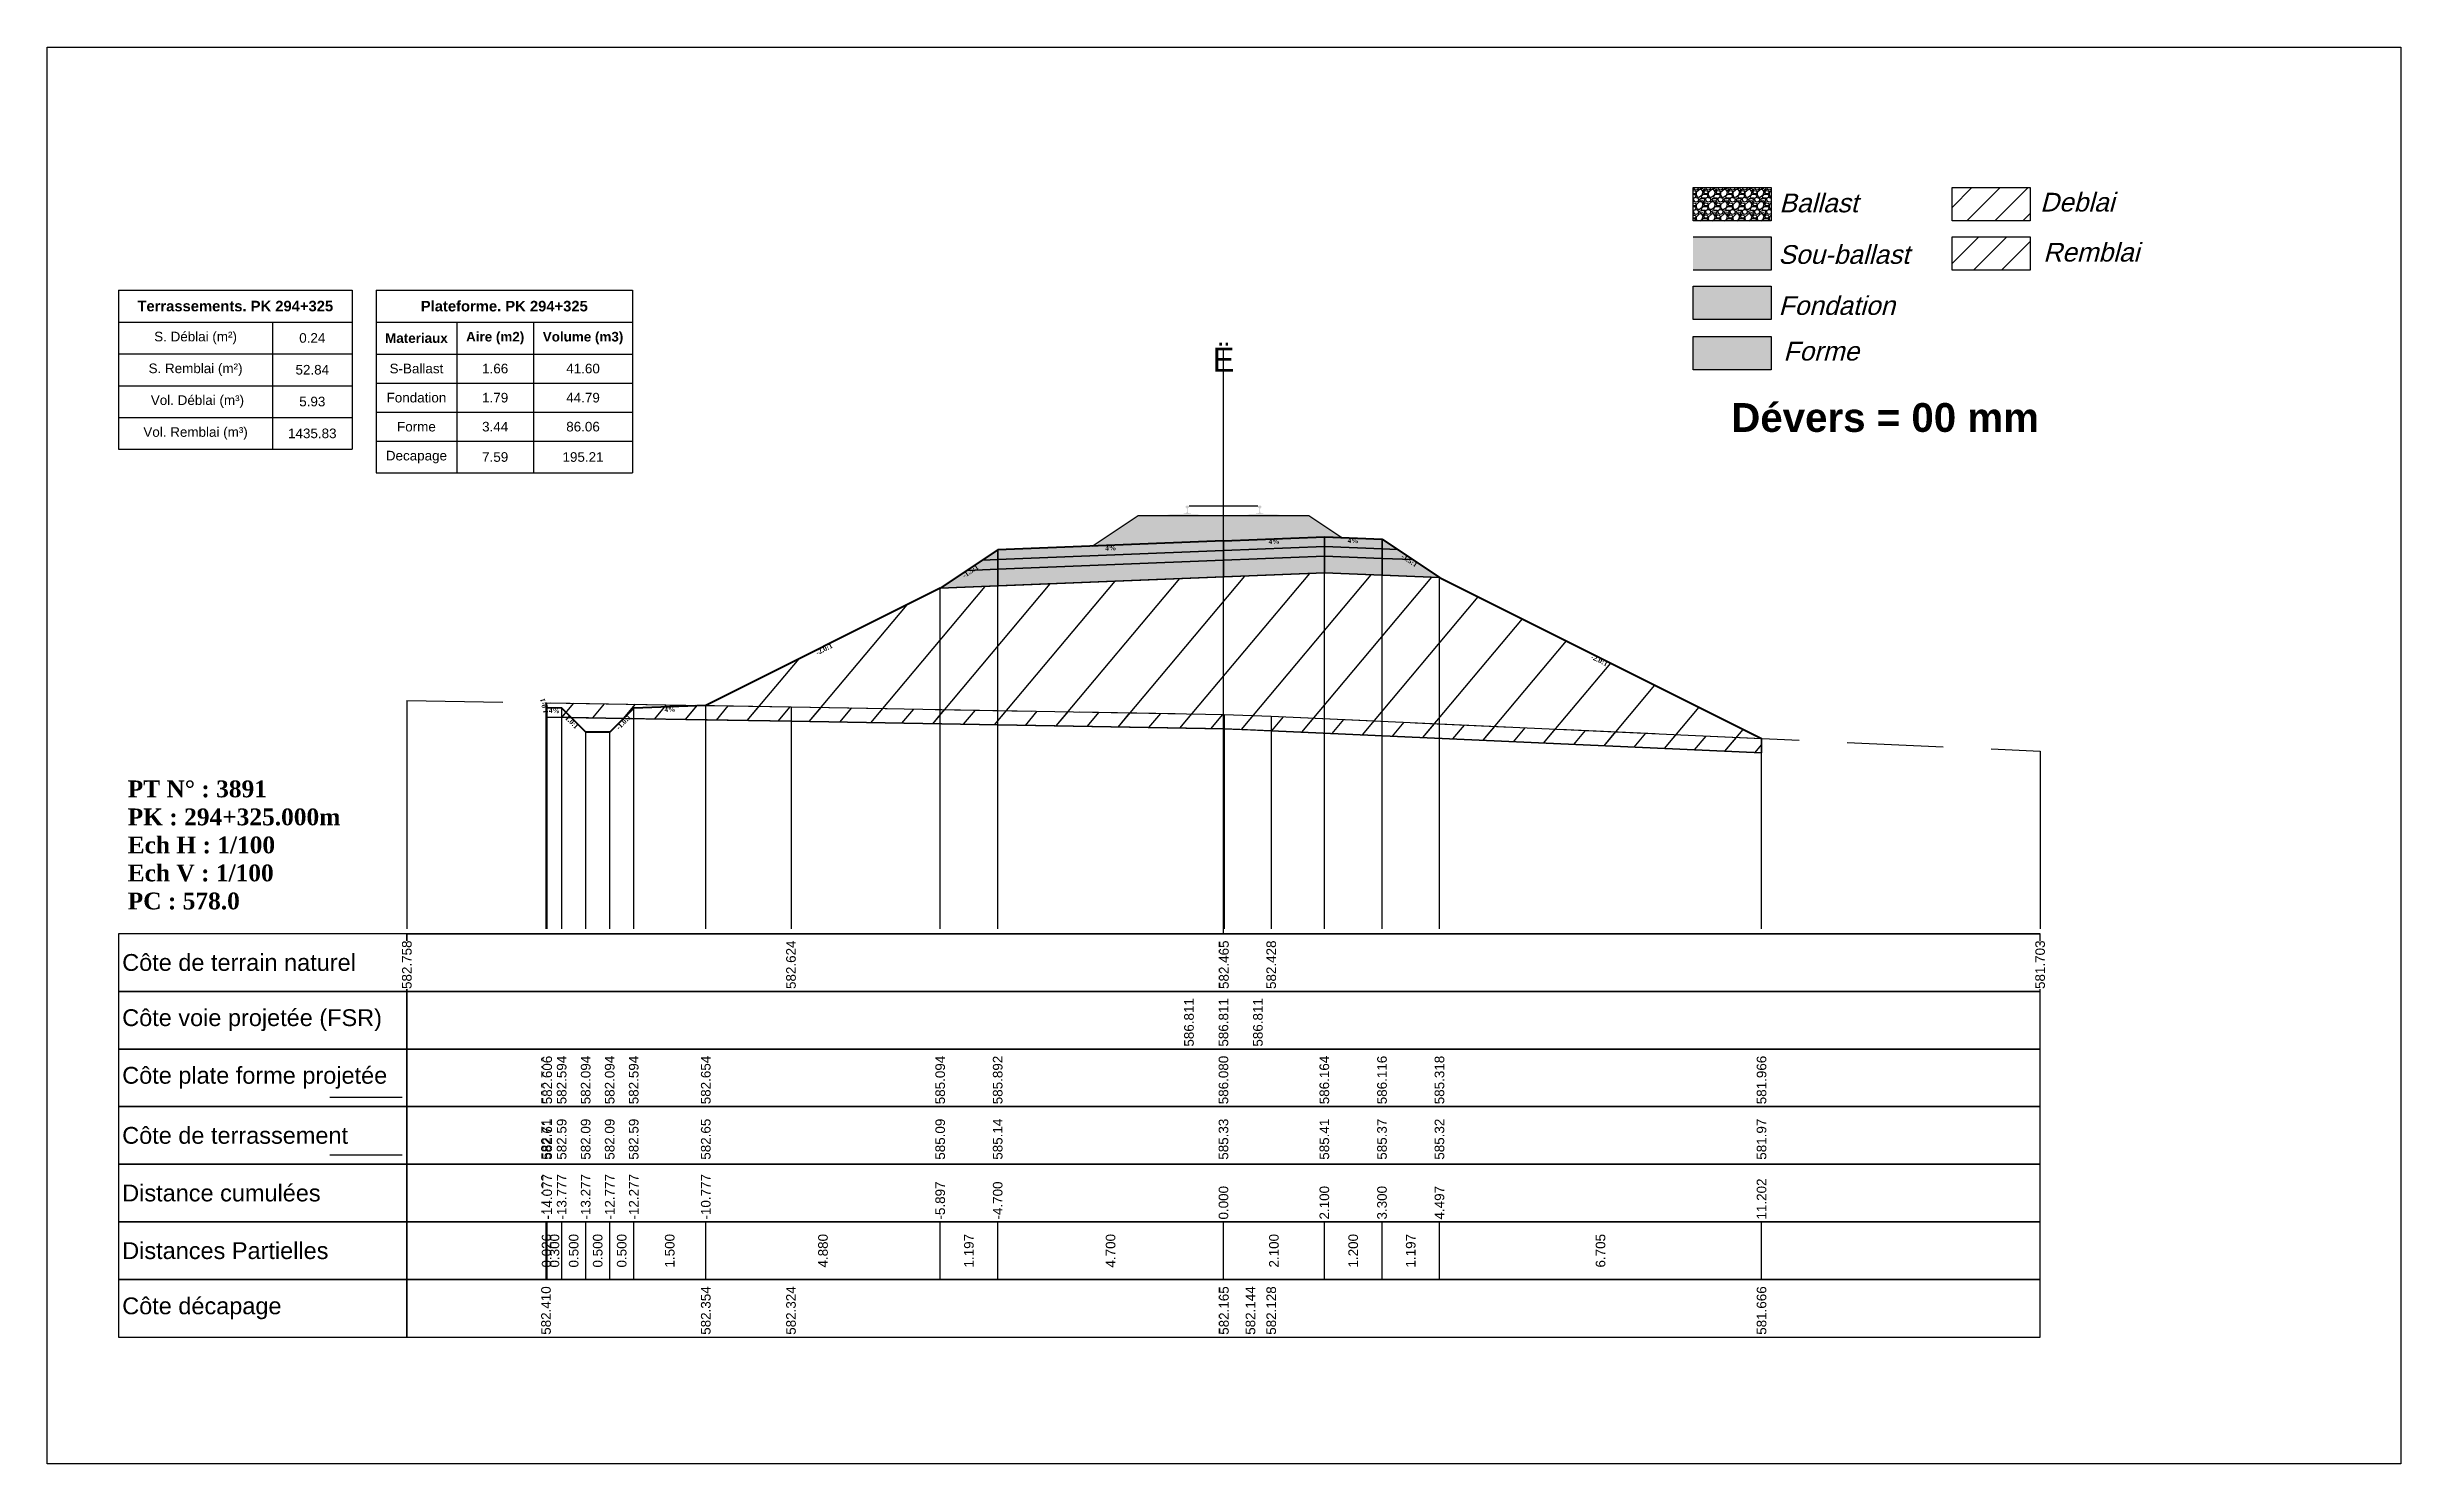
# Model space of a CAD drawing. Header units: millimetres. Extents: x 2762 to 3076, y 916 to 3305.
# Drawn here: x 2797.56 to 2846.56, y 2105.65 to 2135.15 of the extents above; entities that cross this region are included whole.
import ezdxf

# ---------------------------------------------------------------- set-up
doc = ezdxf.new("R2010")
doc.units = ezdxf.units.MM
doc.header["$LTSCALE"] = 2
doc.linetypes.add('CACHE', pattern=[9.525, 6.35, -3.175])
doc.linetypes.add('DASHED', pattern=[0.75, 0.5, -0.25])
for name, color, linetype in [('C-ANNO-TABL', 1, 'Continuous'), ('C-ANNO-TABL-TEXT', 150, 'Continuous'), ('C-ANNO-TABL-TITL', 150, 'Continuous'), ('C-ANNO-TABL-TTBL', 5, 'Continuous'), ('C-ROAD-CORR', 5, 'Continuous'), ('C-ROAD-SCTN', 7, 'Continuous')]:
    doc.layers.add(name, color=color, linetype=linetype)
doc.styles.add('ARIAL', font='arial.ttf')
doc.styles.add('C3D_Etiquette', font='romans.shx')
doc.styles.add('C3D_Profil_Travers', font='romans.shx')
doc.styles.get("Standard").update_dxf_attribs({"font": 'arial.ttf'})

msp = doc.modelspace()

# ---------------------------------------------------------------- texts
at = {"color": 7, "linetype": 'Continuous', "lineweight": -3}
for s, insert, char_height, attachment_point, style in [('{\\fWingdings|b0|i0|c2|p0;Ë}', (2822.055, 2128.384), 0.5, 8, 'C3D_Profil_Travers'), ('{\\fTimes New Roman|b1|i0|c0|p18;PT N° : 3891\\PPK : 294+325.000m\\PEch H : 1/100\\PEch V : 1/100\\PPC : 578.0}', (2799.243, 2117.184), 0.35, 7, 'C3D_Profil_Travers'), ('{\\fArial|b0|i0|c0|p34;Côte de terrain naturel}', (2799.129, 2116.084), 0.35, 4, 'C3D_Etiquette'), ('{\\fArial|b0|i0|c0|p34;Côte plate forme projetée}', (2799.129, 2113.684), 0.35, 4, 'C3D_Etiquette'), ('{\\fArial|b0|i0|c0|p34;Côte de terrassement}', (2799.129, 2112.484), 0.35, 4, 'C3D_Etiquette'), ('{\\fArial|b0|i0|c0|p34;Distance cumulées}', (2799.129, 2111.284), 0.35, 4, 'C3D_Etiquette'), ('{\\fArial|b0|i0|c0|p34;Distances Partielles}', (2799.129, 2110.084), 0.35, 4, 'C3D_Etiquette'), ('{\\fArial|b0|i0|c0|p34;Côte décapage}', (2799.129, 2108.884), 0.35, 4, 'C3D_Etiquette')]:
    msp.add_mtext(s, dxfattribs=dict(at, insert=insert, char_height=char_height, attachment_point=attachment_point, style=style))
at = {"insert": (2832.624, 2127.733), "char_height": 0.6, "attachment_point": 1}
msp.add_mtext_dynamic_manual_height_columns('{\\fArial|b1|i0|c0|p34;Dévers = 00 mm}', width=8.82587, gutter_width=1.25, heights=[0], dxfattribs=at)
at = {"color": 7, "linetype": 'Continuous', "lineweight": -3, "char_height": 0.1, "style": 'C3D_Etiquette'}
for s, insert, width, attachment_point, rotation in [('{\\fTimes New Roman|b1|i0|c0|p18;4%}', (2819.705, 2124.766), 0.42071, 2, 2.2906), ('{\\fTimes New Roman|b1|i0|c0|p18;4%}', (2823.105, 2124.902), 0.37094, 2, 2.2906), ('{\\fTimes New Roman|b1|i0|c0|p18;4%}', (2824.754, 2124.92), 0.42071, 2, 357.7094), ('{\\fTimes New Roman|b1|i0|c0|p18;-1.5:1}', (2816.758, 2124.273), 0.34598, 2, 33.6901), ('{\\fTimes New Roman|b1|i0|c0|p18;-1.5:1}', (2825.951, 2124.497), 0.34598, 2, 326.3099), ('{\\fTimes New Roman|b1|i0|c0|p18;-2.0:1}', (2813.719, 2122.654), 0.34598, 2, 26.5651), ('{\\fTimes New Roman|b1|i0|c0|p18;-2.0:1}', (2829.902, 2122.422), 0.34598, 2, 333.4349), ('{\\fTimes New Roman|b1|i0|c0|p18;1.0:1}', (2807.961, 2121.441), 0.29446, 8, 104.0362), ('{\\fTimes New Roman|b1|i0|c0|p18;4%}', (2808.127, 2121.38), 0.37094, 2, 357.7094), ('{\\fTimes New Roman|b1|i0|c0|p18;1.0:1}', (2808.525, 2121.125), 0.29001, 2, 315), ('{\\fTimes New Roman|b1|i0|c0|p18;-1.0:1}', (2809.53, 2121.125), 0.34598, 2, 45), ('{\\fTimes New Roman|b1|i0|c0|p18;4%}', (2810.528, 2121.404), 0.42071, 2, 2.2906)]:
    msp.add_mtext(s, dxfattribs=dict(at, insert=insert, width=width, attachment_point=attachment_point, rotation=rotation))
at = {"color": 7, "linetype": 'Continuous', "lineweight": -3, "insert": (2799.129, 2114.884), "char_height": 0.35, "attachment_point": 4}
msp.add_mtext('{\\fArial|b0|i0|c0|p34;Côte voie projetée (FSR)}', dxfattribs=at)
at = {"color": 7, "linetype": 'Continuous', "lineweight": -3, "char_height": 0.2, "rotation": 90, "style": 'C3D_Profil_Travers'}
for s, insert, attachment_point in [('{\\fArial|b0|i0|c0|p34;582.71}', (2807.952, 2111.979), 4), ('{\\fArial|b0|i0|c0|p34;582.61}', (2807.978, 2111.979), 4), ('{\\fArial|b0|i0|c0|p34;582.59}', (2808.278, 2111.979), 4), ('{\\fArial|b0|i0|c0|p34;582.09}', (2808.778, 2111.979), 4), ('{\\fArial|b0|i0|c0|p34;582.09}', (2809.278, 2111.979), 4), ('{\\fArial|b0|i0|c0|p34;582.59}', (2809.778, 2111.979), 4), ('{\\fArial|b0|i0|c0|p34;582.65}', (2811.278, 2111.979), 4), ('{\\fArial|b0|i0|c0|p34;585.09}', (2816.158, 2111.979), 4), ('{\\fArial|b0|i0|c0|p34;585.14}', (2817.355, 2111.979), 4), ('{\\fArial|b0|i0|c0|p34;585.33}', (2822.055, 2111.979), 4), ('{\\fArial|b0|i0|c0|p34;585.41}', (2824.155, 2111.979), 4), ('{\\fArial|b0|i0|c0|p34;585.37}', (2825.355, 2111.979), 4), ('{\\fArial|b0|i0|c0|p34;585.32}', (2826.551, 2111.979), 4), ('{\\fArial|b0|i0|c0|p34;581.97}', (2833.256, 2111.979), 4), ('{\\fArial|b0|i0|c0|p34;0.026}', (2807.965, 2110.084), 5), ('{\\fArial|b0|i0|c0|p34;0.300}', (2808.128, 2110.084), 5), ('{\\fArial|b0|i0|c0|p34;0.500}', (2808.528, 2110.084), 5), ('{\\fArial|b0|i0|c0|p34;0.500}', (2809.028, 2110.084), 5), ('{\\fArial|b0|i0|c0|p34;0.500}', (2809.528, 2110.084), 5), ('{\\fArial|b0|i0|c0|p34;1.500}', (2810.528, 2110.084), 5), ('{\\fArial|b0|i0|c0|p34;4.880}', (2813.718, 2110.084), 5), ('{\\fArial|b0|i0|c0|p34;1.197}', (2816.756, 2110.084), 5), ('{\\fArial|b0|i0|c0|p34;4.700}', (2819.705, 2110.084), 5), ('{\\fArial|b0|i0|c0|p34;2.100}', (2823.105, 2110.084), 5), ('{\\fArial|b0|i0|c0|p34;1.200}', (2824.755, 2110.084), 5), ('{\\fArial|b0|i0|c0|p34;1.197}', (2825.953, 2110.084), 5), ('{\\fArial|b0|i0|c0|p34;6.705}', (2829.904, 2110.084), 5)]:
    msp.add_mtext(s, dxfattribs=dict(at, insert=insert, attachment_point=attachment_point))
at = {"layer": 'C-ANNO-TABL-TEXT', "color": 7, "style": 'ARIAL', "oblique": 15}
for s, p in [('Ballast', (2833.624, 2131.705)), ('Deblai', (2839.054, 2131.721)), ('Sou-ballast', (2833.604, 2130.632)), ('Remblai', (2839.118, 2130.679)), ('Fondation', (2833.609, 2129.569)), ('Forme', (2833.709, 2128.619))]:
    msp.add_text(s, height=0.39, dxfattribs=at).set_placement(p)
at = {"layer": 'C-ANNO-TABL-TEXT', "color": 7, "linetype": 'Continuous', "lineweight": -3, "char_height": 0.2, "attachment_point": 5, "style": 'ARIAL'}
for s, insert in [('{\\fArial|b0|i0|c0|p34;\\C7;0.24}', (2803.086, 2129.088)), ('{\\fArial|b0|i0|c0|p34;\\C7;S-Ballast}', (2805.254, 2128.451)), ('{\\fArial|b0|i0|c0|p34;\\C7;52.84}', (2803.086, 2128.426)), ('{\\fArial|b0|i0|c0|p34;\\C7;1.66}', (2806.893, 2128.451)), ('{\\C18;\\c0;41.60}', (2808.722, 2128.451)), ('{\\fArial|b0|i0|c0|p34;\\C7;5.93}', (2803.086, 2127.764)), ('{\\fArial|b0|i0|c0|p34;\\C7;Fondation}', (2805.254, 2127.845)), ('{\\fArial|b0|i0|c0|p34;\\C7;1.79}', (2806.893, 2127.845)), ('{\\C18;\\c0;44.79}', (2808.722, 2127.845)), ('{\\fArial|b0|i0|c0|p34;\\C7;1435.83}', (2803.086, 2127.101)), ('{\\fArial|b0|i0|c0|p34;\\C7;Forme}', (2805.254, 2127.241)), ('{\\fArial|b0|i0|c0|p34;\\C7;3.44}', (2806.893, 2127.241)), ('{\\C18;\\c0;86.06}', (2808.722, 2127.241)), ('{\\fArial|b0|i0|c0|p34;\\C7;Decapage}', (2805.254, 2126.609)), ('{\\fArial|b0|i0|c0|p34;\\C7;7.59}', (2806.893, 2126.609)), ('{\\C18;\\c0;195.21}', (2808.722, 2126.609))]:
    msp.add_mtext(s, dxfattribs=dict(at, insert=insert))
at = {"layer": 'C-ANNO-TABL-TITL', "color": 7, "linetype": 'Continuous', "lineweight": -3, "attachment_point": 5, "style": 'ARIAL'}
for s, insert, char_height in [('{\\fArial|b1|i0|c0|p34;\\C7;Terrassements. PK 294+325}', (2801.483, 2129.751), 0.22), ('{\\fArial|b1|i0|c0|p34;\\C18;\\c0;Plateforme. PK 294+325}', (2807.083, 2129.75), 0.22), ('{\\fArial|b0|i0|c0|p34;\\C7;S. Déblai (m²) }', (2800.656, 2129.088), 0.2), ('{\\fArial|b1|i0|c0|p34;\\C7;Materiaux   }', (2805.254, 2129.085), 0.2), ('{\\fArial|b1|i0|c0|p34;\\C7;Aire (m2)}', (2806.893, 2129.085), 0.2), ('{\\fArial|b1|i0|c0|p34;\\C7;Volume (m3)}', (2808.722, 2129.085), 0.2), ('{\\fArial|b0|i0|c0|p34;\\C7;S. Remblai (m²) }', (2800.656, 2128.426), 0.2), ('{\\fArial|b0|i0|c0|p34;\\C7; Vol. Déblai (m³) }', (2800.656, 2127.764), 0.2), ('{\\fArial|b0|i0|c0|p34;\\C7;Vol. Remblai (m³)}', (2800.656, 2127.101), 0.2)]:
    msp.add_mtext(s, dxfattribs=dict(at, insert=insert, char_height=char_height))

# ---------------------------------------------------------------- hatches: boundary and pattern name
h = msp.add_hatch(color=11)
h.dxf.hatch_style = 1
h.paths.add_polyline_path([(2833.456, 2131.191), (2831.83, 2131.191), (2831.83, 2130.499), (2833.456, 2130.499)])
h = msp.add_hatch(color=30)
h.dxf.hatch_style = 1
h.paths.add_polyline_path([(2833.456, 2130.164), (2831.83, 2130.164), (2831.83, 2129.472), (2833.456, 2129.472)])
h = msp.add_hatch(color=83)
h.dxf.hatch_style = 1
h.paths.add_polyline_path([(2833.456, 2129.118), (2831.83, 2129.118), (2831.83, 2128.426), (2833.456, 2128.426)])
at = {"linetype": 'Continuous', "lineweight": -3}
h = msp.add_hatch(dxfattribs=at)
h.set_pattern_fill('GRAVEL', color=252, scale=0.009, style=0)
h.set_pattern_definition([(228.0128, (2819.486781, 2124.98302), (-1.8288, -2.0574), [0.030755, -3.0447435]), (184.96974, (2819.466207, 2124.96016), (2.743199999, 0.228600013), [0.0527764, -5.2248644]), (132.51045, (2819.413629, 2124.955588), (2.286, -2.5146), [0.0372133, -3.684125]), (267.2737, (2819.324475, 2124.898438), (0.2286, 4.572), [0.0480604, -4.7579794]), (292.83365, (2819.322189, 2124.850432), (-1.143, 2.7432), [0.047127, -4.6655827]), (357.2737, (2819.340477, 2124.806998), (-4.572, 0.2286), [0.0480604, -4.7579794]), (37.69424, (2819.388483, 2124.804712), (-2.9718, -2.286), [0.0635574, -6.2921804]), (72.25533, (2819.438775, 2124.843574), (1.6002, 5.0292), [0.0600048, -5.940473]), (121.42957, (2819.457063, 2124.900724), (-1.8288, 2.9718), [0.048223, -4.774099]), (175.23636, (2819.431917, 2124.941872), (2.5146, -0.2286), [0.055054, -2.697654]), (222.39744, (2819.377053, 2124.946444), (-2.7432, -2.5146), [0.071197, -7.0485095]), (138.81407, (2819.55079, 2124.896152), (-1.6002, 1.3716), [0.0243004, -2.405751]), (171.46923, (2819.532501, 2124.912154), (2.9718, -0.4572), [0.0462314, -4.5769175]), (225, (2819.48678, 2124.91901), (-3e-17, -0.2286), [0.032329, -0.29096]), (203.1986, (2819.47078, 2124.946444), (1.143, 0.4572), [0.01741, -1.723556]), (291.8014, (2819.454777, 2124.939586), (-0.2286, 0.6858), [0.024621, -1.206428]), (30.9638, (2819.46392, 2124.916726), (0.6858, 0.4572), [0.039989, -1.292967]), (161.565, (2819.49821, 2124.9373), (0.4572, -0.2286), [0.028916, -0.693981]), (16.38954, (2819.322189, 2124.939586), (2.286, 0.6858), [0.040508, -4.0102944]), (70.34618, (2819.361051, 2124.951016), (-0.9144, -2.5146), [0.033984, -3.3643994]), (293.1986, (2819.49821, 2124.98302), (-0.4572, 1.143), [0.034819, -1.7061465]), (343.61046, (2819.511927, 2124.951016), (-2.286, 0.6858), [0.040508, -4.0102944]), (339.44395, (2819.32219, 2124.797854), (-1.143, 0.4572), [0.039063, -1.914096]), (294.77514, (2819.358765, 2124.784138), (-1.143, 2.5146), [0.0327305, -3.2403234]), (66.8014, (2819.500497, 2124.75442), (0.4572, 1.143), [0.034819, -1.7061465]), (17.35402, (2819.514213, 2124.786424), (-2.9718, -0.9144), [0.0383204, -3.793714]), (69.44395, (2819.388483, 2124.75442), (-0.4572, -1.143), [0.0195316, -1.933628]), (101.3099, (2819.48678, 2124.75442), (-0.2286, 0.9144), [0.011656, -1.1539795]), (165.9638, (2819.484495, 2124.76585), (0.6858, -0.2286), [0.047127, -0.895415]), (186.009, (2819.438775, 2124.77728), (2.286, 0.2286), [0.043674, -4.323723]), (303.69, (2819.46392, 2124.89615), (-0.2286, 0.4572), [0.032969, -0.79126]), (353.15723, (2819.482209, 2124.86872), (3.8862, -0.4572), [0.05756, -5.698441]), (60.9454, (2819.53936, 2124.861862), (-0.9144, -1.6002), [0.023536, -2.330045]), (90, (2819.5508, 2124.88244), (-0.2286, 0.2286), [0.013716, -0.214884]), (120.25644, (2819.434203, 2124.784138), (0.9144, -1.6002), [0.031758, -3.1440547]), (48.0128, (2819.418201, 2124.81157), (1.8288, 2.0574), [0.06151, -3.0139886]), (0, (2819.45935, 2124.8573), (0.2286, 0.2286), [0.059436, -0.169164]), (325.30485, (2819.518785, 2124.85729), (2.286, -1.6002), [0.036145, -3.5783385]), (254.0546, (2819.548503, 2124.836716), (-0.2286, -0.9144), [0.033285, -1.6309485]), (207.64598, (2819.539359, 2124.804712), (-4.3434, -2.286), [0.054193, -5.365122]), (175.42608, (2819.491353, 2124.779566), (-2.9718, 0.2286), [0.0573327, -5.675926])])
h.paths.add_polyline_path([(2819.322, 2124.754), (2820.28, 2125.393), (2823.83, 2125.393), (2824.519, 2124.933), (2824.155, 2124.948)])
msp.add_hatch(color=254, dxfattribs=at).paths.add_polyline_path([(2820.837, 2125.211), (2820.837, 2125.396), (2820.952, 2125.417), (2821.3, 2125.417), (2821.3, 2125.423), (2821.226, 2125.423), (2821.226, 2125.432), (2821.227, 2125.434), (2821.229, 2125.434), (2821.23, 2125.435), (2821.25, 2125.436), (2821.253, 2125.437), (2821.256, 2125.438), (2821.284, 2125.448), (2821.287, 2125.45), (2821.288, 2125.451), (2821.289, 2125.452), (2821.29, 2125.457), (2821.291, 2125.464), (2821.292, 2125.473), (2821.293, 2125.483), (2821.293, 2125.507), (2821.292, 2125.523), (2821.292, 2125.529), (2821.291, 2125.535), (2821.29, 2125.54), (2821.29, 2125.542), (2821.289, 2125.545), (2821.288, 2125.547), (2821.287, 2125.548), (2821.286, 2125.549), (2821.285, 2125.55), (2821.269, 2125.556), (2821.267, 2125.557), (2821.266, 2125.558), (2821.265, 2125.56), (2821.265, 2125.562), (2821.265, 2125.58), (2821.266, 2125.585), (2821.267, 2125.587), (2821.269, 2125.589), (2821.271, 2125.591), (2821.274, 2125.592), (2821.275, 2125.593), (2821.279, 2125.594), (2821.283, 2125.594), (2821.286, 2125.594), (2821.29, 2125.595), (2821.295, 2125.595), (2821.298, 2125.595), (2821.301, 2125.595), (2821.305, 2125.595), (2821.308, 2125.595), (2821.312, 2125.595), (2821.317, 2125.594), (2821.32, 2125.594), (2821.324, 2125.594), (2821.328, 2125.593), (2821.329, 2125.592), (2821.331, 2125.591), (2821.334, 2125.589), (2821.336, 2125.587), (2821.337, 2125.585), (2821.337, 2125.58), (2821.337, 2125.562), (2821.337, 2125.56), (2821.337, 2125.558), (2821.336, 2125.557), (2821.334, 2125.556), (2821.318, 2125.55), (2821.317, 2125.549), (2821.315, 2125.548), (2821.314, 2125.547), (2821.314, 2125.545), (2821.313, 2125.542), (2821.312, 2125.54), (2821.312, 2125.535), (2821.311, 2125.529), (2821.31, 2125.523), (2821.31, 2125.507), (2821.31, 2125.483), (2821.311, 2125.473), (2821.312, 2125.464), (2821.313, 2125.457), (2821.314, 2125.452), (2821.315, 2125.451), (2821.316, 2125.45), (2821.318, 2125.448), (2821.347, 2125.438), (2821.35, 2125.437), (2821.353, 2125.436), (2821.373, 2125.435), (2821.374, 2125.434), (2821.375, 2125.434), (2821.376, 2125.432), (2821.376, 2125.423), (2821.302, 2125.423), (2821.302, 2125.417), (2821.506, 2125.417), (2821.638, 2125.386), (2822.472, 2125.386), (2822.603, 2125.417), (2822.807, 2125.417), (2822.807, 2125.423), (2822.733, 2125.423), (2822.733, 2125.432), (2822.734, 2125.434), (2822.736, 2125.434), (2822.737, 2125.435), (2822.757, 2125.436), (2822.76, 2125.437), (2822.763, 2125.438), (2822.791, 2125.448), (2822.794, 2125.45), (2822.795, 2125.451), (2822.796, 2125.452), (2822.797, 2125.457), (2822.798, 2125.464), (2822.799, 2125.473), (2822.8, 2125.483), (2822.8, 2125.507), (2822.799, 2125.523), (2822.799, 2125.529), (2822.798, 2125.535), (2822.797, 2125.54), (2822.797, 2125.542), (2822.796, 2125.545), (2822.795, 2125.547), (2822.794, 2125.548), (2822.793, 2125.549), (2822.792, 2125.55), (2822.776, 2125.556), (2822.774, 2125.557), (2822.773, 2125.558), (2822.772, 2125.56), (2822.772, 2125.562), (2822.772, 2125.58), (2822.773, 2125.585), (2822.774, 2125.587), (2822.776, 2125.589), (2822.778, 2125.591), (2822.781, 2125.592), (2822.782, 2125.593), (2822.786, 2125.594), (2822.79, 2125.594), (2822.793, 2125.594), (2822.797, 2125.595), (2822.802, 2125.595), (2822.805, 2125.595), (2822.808, 2125.595), (2822.812, 2125.595), (2822.815, 2125.595), (2822.819, 2125.595), (2822.824, 2125.594), (2822.827, 2125.594), (2822.831, 2125.594), (2822.835, 2125.593), (2822.836, 2125.592), (2822.838, 2125.591), (2822.841, 2125.589), (2822.843, 2125.587), (2822.844, 2125.585), (2822.844, 2125.58), (2822.844, 2125.562), (2822.844, 2125.56), (2822.844, 2125.558), (2822.843, 2125.557), (2822.841, 2125.556), (2822.825, 2125.55), (2822.824, 2125.549), (2822.822, 2125.548), (2822.821, 2125.547), (2822.821, 2125.545), (2822.82, 2125.542), (2822.819, 2125.54), (2822.819, 2125.535), (2822.818, 2125.529), (2822.817, 2125.523), (2822.817, 2125.507), (2822.817, 2125.483), (2822.818, 2125.473), (2822.819, 2125.464), (2822.82, 2125.457), (2822.821, 2125.452), (2822.822, 2125.451), (2822.823, 2125.45), (2822.825, 2125.448), (2822.854, 2125.438), (2822.857, 2125.437), (2822.86, 2125.436), (2822.88, 2125.435), (2822.881, 2125.434), (2822.882, 2125.434), (2822.883, 2125.432), (2822.883, 2125.423), (2822.809, 2125.423), (2822.809, 2125.417), (2823.157, 2125.417), (2823.272, 2125.396), (2823.272, 2125.211)])
h = msp.add_hatch(color=30, dxfattribs=at)
h.paths.add_polyline_path([(2825.355, 2124.5), (2825.355, 2124.7), (2825.674, 2124.687), (2825.993, 2124.474)])
h.paths.add_polyline_path([(2824.155, 2124.548), (2824.155, 2124.748), (2825.355, 2124.7), (2825.355, 2124.5)])
h.paths.add_polyline_path([(2822.055, 2124.464), (2822.055, 2124.664), (2824.155, 2124.748), (2824.155, 2124.548)])
h.paths.add_polyline_path([(2817.355, 2124.276), (2817.355, 2124.476), (2822.055, 2124.664), (2822.055, 2124.464)])
h.paths.add_polyline_path([(2816.716, 2124.25), (2817.035, 2124.463), (2817.355, 2124.476), (2817.355, 2124.276)])
h = msp.add_hatch(color=11, dxfattribs=at)
h.paths.add_polyline_path([(2825.355, 2124.7), (2825.355, 2124.9), (2825.674, 2124.687)])
h.paths.add_polyline_path([(2824.155, 2124.748), (2824.155, 2124.948), (2825.355, 2124.9), (2825.355, 2124.7)])
h.paths.add_polyline_path([(2822.055, 2124.664), (2822.055, 2124.864), (2824.155, 2124.948), (2824.155, 2124.748)])
h.paths.add_polyline_path([(2817.355, 2124.476), (2817.355, 2124.676), (2822.055, 2124.864), (2822.055, 2124.664)])
h.paths.add_polyline_path([(2817.035, 2124.463), (2817.355, 2124.676), (2817.355, 2124.476)])
h = msp.add_hatch(dxfattribs=at)
h.set_pattern_fill('_U', color=3, angle=50, style=0, pattern_type=0)
h.set_pattern_definition([(50, (2809.5663, 2121.1664), (-0.766044, 0.642788), [])])
h.paths.add_polyline_path([(2809.566, 2121.166), (2809.778, 2121.378), (2811.278, 2121.438), (2816.158, 2123.878), (2824.155, 2124.198), (2826.551, 2124.102), (2833.256, 2120.749), (2833.256, 2120.449), (2823.049, 2120.912), (2822.065, 2120.949), (2813.052, 2121.108)])
h.paths.add_polyline_path([(2807.952, 2121.193), (2807.952, 2121.493), (2807.978, 2121.39), (2808.278, 2121.378), (2808.471, 2121.185)])
h = msp.add_hatch(color=83, dxfattribs=at)
h.paths.add_polyline_path([(2825.355, 2124.15), (2825.355, 2124.5), (2825.993, 2124.474), (2826.551, 2124.102)])
h.paths.add_polyline_path([(2824.155, 2124.198), (2824.155, 2124.548), (2825.355, 2124.5), (2825.355, 2124.15)])
h.paths.add_polyline_path([(2822.055, 2124.114), (2822.055, 2124.464), (2824.155, 2124.548), (2824.155, 2124.198)])
h.paths.add_polyline_path([(2817.355, 2123.926), (2817.355, 2124.276), (2822.055, 2124.464), (2822.055, 2124.114)])
h.paths.add_polyline_path([(2816.158, 2123.878), (2816.716, 2124.25), (2817.355, 2124.276), (2817.355, 2123.926)])
h = msp.add_hatch(dxfattribs=at)
h.set_pattern_fill('_U', color=150, scale=0.5, angle=50, style=0, pattern_type=0)
h.set_pattern_definition([(50, (2809.56627, 2121.1664), (-0.383022, 0.321394), [])])
h.paths.add_polyline_path([(2809.566, 2121.166), (2809.778, 2121.378), (2811.278, 2121.438), (2813.052, 2121.408), (2822.065, 2121.249), (2823.049, 2121.212), (2833.256, 2120.749), (2833.256, 2120.449), (2823.049, 2120.912), (2822.065, 2120.949), (2813.052, 2121.108)])
h.paths.add_polyline_path([(2807.952, 2121.493), (2811.278, 2121.438), (2809.778, 2121.378), (2809.566, 2121.166), (2808.471, 2121.185), (2808.278, 2121.378), (2807.978, 2121.39)])
h.paths.add_polyline_path([(2807.952, 2121.193), (2807.952, 2121.493), (2807.978, 2121.39), (2808.278, 2121.378), (2808.471, 2121.185)])

# ---------------------------------------------------------------- linework, layer by layer
for p, q in [((2831.83, 2132.219), (2833.456, 2132.219)), ((2831.83, 2132.219), (2833.456, 2132.219)), ((2831.83, 2131.527), (2831.83, 2132.219)), ((2833.456, 2132.219), (2833.456, 2131.527)), ((2833.456, 2132.219), (2833.456, 2131.527)), ((2837.223, 2132.219), (2838.849, 2132.219)), ((2837.223, 2131.527), (2837.223, 2132.219)), ((2838.849, 2132.219), (2838.849, 2131.527)), ((2833.456, 2131.527), (2831.83, 2131.527)), ((2833.456, 2131.527), (2831.83, 2131.527)), ((2838.849, 2131.527), (2837.223, 2131.527)), ((2831.83, 2131.191), (2833.456, 2131.191)), ((2833.456, 2131.191), (2833.456, 2130.499)), ((2837.223, 2131.191), (2838.849, 2131.191)), ((2837.223, 2130.499), (2837.223, 2131.191)), ((2838.849, 2131.191), (2838.849, 2130.499)), ((2833.456, 2130.499), (2831.83, 2130.499)), ((2831.83, 2130.164), (2833.456, 2130.164)), ((2831.83, 2129.472), (2831.83, 2130.164)), ((2833.456, 2130.164), (2833.456, 2129.472)), ((2838.849, 2130.499), (2837.223, 2130.499)), ((2833.456, 2129.472), (2831.83, 2129.472)), ((2831.83, 2129.118), (2833.456, 2129.118)), ((2831.83, 2128.426), (2831.83, 2129.118)), ((2833.456, 2129.118), (2833.456, 2128.426)), ((2833.456, 2128.426), (2831.83, 2128.426))]:
    msp.add_line(p, q)
at = {"linetype": 'Continuous'}
for p, q in [((2831.833, 2132.172), (2831.83, 2132.173)), ((2831.83, 2132.17), (2831.833, 2132.172)), ((2831.87, 2132.144), (2831.83, 2132.15)), ((2831.83, 2132.104), (2831.88, 2132.098)), ((2831.83, 2132.083), (2831.856, 2132.083)), ((2831.882, 2132.019), (2831.83, 2131.992)), ((2831.835, 2131.969), (2831.851, 2132.005)), ((2831.836, 2132.219), (2831.849, 2132.188)), ((2831.848, 2132.188), (2831.891, 2132.175)), ((2831.851, 2132.005), (2831.892, 2132.018)), ((2831.855, 2132.086), (2831.889, 2132.063)), ((2831.893, 2132.128), (2831.872, 2132.145)), ((2831.879, 2132.088), (2831.892, 2132.111)), ((2831.889, 2132.061), (2831.879, 2132.025)), ((2831.891, 2132.175), (2831.935, 2132.188)), ((2831.891, 2132.016), (2831.932, 2132.001)), ((2831.894, 2132.129), (2831.892, 2132.076)), ((2831.892, 2132.111), (2831.892, 2132.127)), ((2831.892, 2132.076), (2831.912, 2132.028)), ((2831.959, 2132.175), (2831.9, 2132.122)), ((2831.912, 2132.025), (2831.965, 2132.022)), ((2831.931, 2132.003), (2831.946, 2131.97)), ((2831.935, 2132.187), (2831.946, 2132.219)), ((2832.012, 2132.175), (2831.951, 2132.18)), ((2831.965, 2132.025), (2832.021, 2132.068)), ((2831.992, 2132.193), (2831.968, 2132.219)), ((2832.035, 2132.199), (2831.977, 2132.194)), ((2831.999, 2132.033), (2832.044, 2132.083)), ((2832.018, 2132.003), (2832, 2132.034)), ((2832.039, 2132.131), (2832.011, 2132.176)), ((2832.08, 2131.999), (2832.016, 2132.004)), ((2832.021, 2132.068), (2832.041, 2132.132)), ((2832.072, 2131.982), (2832.021, 2131.994)), ((2832.038, 2132.175), (2832.048, 2132.15)), ((2832.057, 2132.183), (2832.039, 2132.176)), ((2832.044, 2132.083), (2832.11, 2132.083)), ((2832.049, 2132.149), (2832.087, 2132.172)), ((2832.074, 2132.152), (2832.049, 2132.127)), ((2832.049, 2132.127), (2832.069, 2132.096)), ((2832.069, 2132.219), (2832.051, 2132.198)), ((2832.069, 2132.219), (2832.051, 2132.198)), ((2832.087, 2132.172), (2832.056, 2132.182)), ((2832.07, 2132.106), (2832.134, 2132.098)), ((2832.124, 2132.144), (2832.074, 2132.151)), ((2832.124, 2132.144), (2832.074, 2132.151)), ((2832.136, 2132.019), (2832.083, 2131.991)), ((2832.089, 2131.969), (2832.105, 2132.005)), ((2832.09, 2132.219), (2832.103, 2132.188)), ((2832.09, 2132.219), (2832.103, 2132.188)), ((2832.102, 2132.188), (2832.145, 2132.175)), ((2832.102, 2132.188), (2832.145, 2132.175)), ((2832.105, 2132.005), (2832.146, 2132.018)), ((2832.109, 2132.086), (2832.143, 2132.063)), ((2832.147, 2132.128), (2832.126, 2132.145)), ((2832.147, 2132.128), (2832.126, 2132.145)), ((2832.133, 2132.088), (2832.146, 2132.111)), ((2832.143, 2132.061), (2832.133, 2132.025)), ((2832.145, 2132.175), (2832.189, 2132.188)), ((2832.145, 2132.175), (2832.189, 2132.188)), ((2832.145, 2132.016), (2832.186, 2132.001)), ((2832.148, 2132.129), (2832.146, 2132.076)), ((2832.148, 2132.129), (2832.146, 2132.076)), ((2832.146, 2132.111), (2832.146, 2132.127)), ((2832.146, 2132.111), (2832.146, 2132.127)), ((2832.146, 2132.076), (2832.166, 2132.028)), ((2832.213, 2132.175), (2832.154, 2132.122)), ((2832.213, 2132.175), (2832.154, 2132.122)), ((2832.166, 2132.025), (2832.219, 2132.022)), ((2832.185, 2132.003), (2832.2, 2131.97)), ((2832.189, 2132.187), (2832.2, 2132.219)), ((2832.189, 2132.187), (2832.2, 2132.219)), ((2832.266, 2132.175), (2832.205, 2132.18)), ((2832.266, 2132.175), (2832.205, 2132.18)), ((2832.219, 2132.025), (2832.275, 2132.068)), ((2832.219, 2132.025), (2832.275, 2132.068)), ((2832.246, 2132.193), (2832.222, 2132.219)), ((2832.246, 2132.193), (2832.222, 2132.219)), ((2832.289, 2132.199), (2832.231, 2132.194)), ((2832.289, 2132.199), (2832.231, 2132.194)), ((2832.253, 2132.033), (2832.298, 2132.083)), ((2832.253, 2132.033), (2832.298, 2132.083)), ((2832.272, 2132.003), (2832.254, 2132.034)), ((2832.272, 2132.003), (2832.254, 2132.034)), ((2832.293, 2132.131), (2832.265, 2132.176)), ((2832.293, 2132.131), (2832.265, 2132.176)), ((2832.334, 2131.999), (2832.27, 2132.004)), ((2832.334, 2131.999), (2832.27, 2132.004)), ((2832.275, 2132.068), (2832.295, 2132.132)), ((2832.275, 2132.068), (2832.295, 2132.132)), ((2832.326, 2131.982), (2832.275, 2131.994)), ((2832.326, 2131.982), (2832.275, 2131.994)), ((2832.292, 2132.175), (2832.302, 2132.15)), ((2832.292, 2132.175), (2832.302, 2132.15)), ((2832.311, 2132.183), (2832.293, 2132.176)), ((2832.311, 2132.183), (2832.293, 2132.176)), ((2832.298, 2132.083), (2832.364, 2132.083)), ((2832.298, 2132.083), (2832.364, 2132.083)), ((2832.303, 2132.149), (2832.341, 2132.172)), ((2832.303, 2132.149), (2832.341, 2132.172)), ((2832.328, 2132.152), (2832.303, 2132.127)), ((2832.328, 2132.152), (2832.303, 2132.127)), ((2832.303, 2132.127), (2832.323, 2132.096)), ((2832.303, 2132.127), (2832.323, 2132.096)), ((2832.323, 2132.219), (2832.305, 2132.198)), ((2832.323, 2132.219), (2832.305, 2132.198)), ((2832.341, 2132.172), (2832.31, 2132.182)), ((2832.341, 2132.172), (2832.31, 2132.182)), ((2832.324, 2132.106), (2832.388, 2132.098)), ((2832.324, 2132.106), (2832.388, 2132.098)), ((2832.378, 2132.144), (2832.328, 2132.151)), ((2832.378, 2132.144), (2832.328, 2132.151)), ((2832.39, 2132.019), (2832.337, 2131.991)), ((2832.39, 2132.019), (2832.337, 2131.991)), ((2832.343, 2131.969), (2832.359, 2132.005)), ((2832.343, 2131.969), (2832.359, 2132.005)), ((2832.344, 2132.219), (2832.357, 2132.188)), ((2832.344, 2132.219), (2832.357, 2132.188)), ((2832.356, 2132.188), (2832.399, 2132.175)), ((2832.356, 2132.188), (2832.399, 2132.175)), ((2832.359, 2132.005), (2832.4, 2132.018)), ((2832.359, 2132.005), (2832.4, 2132.018)), ((2832.363, 2132.086), (2832.397, 2132.063)), ((2832.363, 2132.086), (2832.397, 2132.063)), ((2832.401, 2132.128), (2832.38, 2132.145)), ((2832.401, 2132.128), (2832.38, 2132.145)), ((2832.387, 2132.088), (2832.4, 2132.111)), ((2832.387, 2132.088), (2832.4, 2132.111)), ((2832.397, 2132.061), (2832.387, 2132.025)), ((2832.397, 2132.061), (2832.387, 2132.025)), ((2832.399, 2132.175), (2832.443, 2132.188)), ((2832.399, 2132.175), (2832.443, 2132.188)), ((2832.399, 2132.016), (2832.44, 2132.001)), ((2832.399, 2132.016), (2832.44, 2132.001)), ((2832.402, 2132.129), (2832.4, 2132.076)), ((2832.402, 2132.129), (2832.4, 2132.076)), ((2832.4, 2132.111), (2832.4, 2132.127)), ((2832.4, 2132.111), (2832.4, 2132.127)), ((2832.4, 2132.076), (2832.42, 2132.028)), ((2832.4, 2132.076), (2832.42, 2132.028)), ((2832.467, 2132.175), (2832.408, 2132.122)), ((2832.467, 2132.175), (2832.408, 2132.122)), ((2832.42, 2132.025), (2832.473, 2132.022)), ((2832.42, 2132.025), (2832.473, 2132.022)), ((2832.439, 2132.003), (2832.454, 2131.97)), ((2832.439, 2132.003), (2832.454, 2131.97)), ((2832.443, 2132.187), (2832.454, 2132.219)), ((2832.443, 2132.187), (2832.454, 2132.219)), ((2832.52, 2132.175), (2832.459, 2132.18)), ((2832.52, 2132.175), (2832.459, 2132.18)), ((2832.473, 2132.025), (2832.529, 2132.068)), ((2832.473, 2132.025), (2832.529, 2132.068)), ((2832.5, 2132.193), (2832.476, 2132.219)), ((2832.5, 2132.193), (2832.476, 2132.219)), ((2832.543, 2132.199), (2832.485, 2132.194)), ((2832.543, 2132.199), (2832.485, 2132.194)), ((2832.507, 2132.033), (2832.552, 2132.083)), ((2832.507, 2132.033), (2832.552, 2132.083)), ((2832.526, 2132.003), (2832.508, 2132.034)), ((2832.526, 2132.003), (2832.508, 2132.034)), ((2832.547, 2132.131), (2832.519, 2132.176)), ((2832.547, 2132.131), (2832.519, 2132.176)), ((2832.588, 2131.999), (2832.524, 2132.004)), ((2832.588, 2131.999), (2832.524, 2132.004)), ((2832.529, 2132.068), (2832.549, 2132.132)), ((2832.529, 2132.068), (2832.549, 2132.132)), ((2832.58, 2131.982), (2832.529, 2131.994)), ((2832.58, 2131.982), (2832.529, 2131.994)), ((2832.546, 2132.175), (2832.556, 2132.15)), ((2832.546, 2132.175), (2832.556, 2132.15)), ((2832.565, 2132.183), (2832.547, 2132.176)), ((2832.565, 2132.183), (2832.547, 2132.176)), ((2832.552, 2132.083), (2832.618, 2132.083)), ((2832.552, 2132.083), (2832.618, 2132.083)), ((2832.557, 2132.149), (2832.595, 2132.172)), ((2832.557, 2132.149), (2832.595, 2132.172)), ((2832.582, 2132.152), (2832.557, 2132.127)), ((2832.582, 2132.152), (2832.557, 2132.127)), ((2832.557, 2132.127), (2832.577, 2132.096)), ((2832.557, 2132.127), (2832.577, 2132.096)), ((2832.577, 2132.219), (2832.559, 2132.198)), ((2832.577, 2132.219), (2832.559, 2132.198)), ((2832.595, 2132.172), (2832.564, 2132.182)), ((2832.595, 2132.172), (2832.564, 2132.182)), ((2832.578, 2132.106), (2832.642, 2132.098)), ((2832.578, 2132.106), (2832.642, 2132.098)), ((2832.632, 2132.144), (2832.582, 2132.151)), ((2832.632, 2132.144), (2832.582, 2132.151)), ((2832.644, 2132.019), (2832.591, 2131.991)), ((2832.644, 2132.019), (2832.591, 2131.991)), ((2832.597, 2131.969), (2832.613, 2132.005)), ((2832.597, 2131.969), (2832.613, 2132.005)), ((2832.598, 2132.219), (2832.611, 2132.188)), ((2832.598, 2132.219), (2832.611, 2132.188)), ((2832.61, 2132.188), (2832.653, 2132.175)), ((2832.61, 2132.188), (2832.653, 2132.175)), ((2832.613, 2132.005), (2832.654, 2132.018)), ((2832.613, 2132.005), (2832.654, 2132.018)), ((2832.617, 2132.086), (2832.651, 2132.063)), ((2832.617, 2132.086), (2832.651, 2132.063)), ((2832.655, 2132.128), (2832.634, 2132.145)), ((2832.655, 2132.128), (2832.634, 2132.145)), ((2832.641, 2132.088), (2832.654, 2132.111)), ((2832.641, 2132.088), (2832.654, 2132.111)), ((2832.651, 2132.061), (2832.641, 2132.025)), ((2832.651, 2132.061), (2832.641, 2132.025)), ((2832.653, 2132.175), (2832.697, 2132.188)), ((2832.653, 2132.175), (2832.697, 2132.188)), ((2832.653, 2132.016), (2832.694, 2132.001)), ((2832.653, 2132.016), (2832.694, 2132.001)), ((2832.656, 2132.129), (2832.654, 2132.076)), ((2832.656, 2132.129), (2832.654, 2132.076)), ((2832.654, 2132.111), (2832.654, 2132.127)), ((2832.654, 2132.111), (2832.654, 2132.127)), ((2832.654, 2132.076), (2832.674, 2132.028)), ((2832.654, 2132.076), (2832.674, 2132.028)), ((2832.721, 2132.175), (2832.662, 2132.122)), ((2832.721, 2132.175), (2832.662, 2132.122)), ((2832.674, 2132.025), (2832.727, 2132.022)), ((2832.674, 2132.025), (2832.727, 2132.022)), ((2832.693, 2132.003), (2832.708, 2131.97)), ((2832.693, 2132.003), (2832.708, 2131.97)), ((2832.697, 2132.187), (2832.708, 2132.219)), ((2832.697, 2132.187), (2832.708, 2132.219)), ((2832.774, 2132.175), (2832.713, 2132.18)), ((2832.774, 2132.175), (2832.713, 2132.18)), ((2832.727, 2132.025), (2832.783, 2132.068)), ((2832.727, 2132.025), (2832.783, 2132.068)), ((2832.754, 2132.193), (2832.73, 2132.219)), ((2832.754, 2132.193), (2832.73, 2132.219)), ((2832.797, 2132.199), (2832.739, 2132.194)), ((2832.797, 2132.199), (2832.739, 2132.194)), ((2832.761, 2132.033), (2832.806, 2132.083)), ((2832.761, 2132.033), (2832.806, 2132.083)), ((2832.78, 2132.003), (2832.762, 2132.034)), ((2832.78, 2132.003), (2832.762, 2132.034)), ((2832.801, 2132.131), (2832.773, 2132.176)), ((2832.801, 2132.131), (2832.773, 2132.176)), ((2832.842, 2131.999), (2832.778, 2132.004)), ((2832.842, 2131.999), (2832.778, 2132.004)), ((2832.783, 2132.068), (2832.803, 2132.132)), ((2832.783, 2132.068), (2832.803, 2132.132)), ((2832.834, 2131.982), (2832.783, 2131.994)), ((2832.834, 2131.982), (2832.783, 2131.994)), ((2832.8, 2132.175), (2832.81, 2132.15)), ((2832.8, 2132.175), (2832.81, 2132.15)), ((2832.819, 2132.183), (2832.801, 2132.176)), ((2832.819, 2132.183), (2832.801, 2132.176)), ((2832.806, 2132.083), (2832.872, 2132.083)), ((2832.806, 2132.083), (2832.872, 2132.083)), ((2832.811, 2132.149), (2832.849, 2132.172)), ((2832.811, 2132.149), (2832.849, 2132.172)), ((2832.836, 2132.152), (2832.811, 2132.127)), ((2832.836, 2132.152), (2832.811, 2132.127)), ((2832.811, 2132.127), (2832.831, 2132.096)), ((2832.811, 2132.127), (2832.831, 2132.096)), ((2832.831, 2132.219), (2832.813, 2132.198)), ((2832.831, 2132.219), (2832.813, 2132.198)), ((2832.849, 2132.172), (2832.818, 2132.182)), ((2832.849, 2132.172), (2832.818, 2132.182)), ((2832.832, 2132.106), (2832.896, 2132.098)), ((2832.832, 2132.106), (2832.896, 2132.098)), ((2832.886, 2132.144), (2832.836, 2132.151)), ((2832.886, 2132.144), (2832.836, 2132.151)), ((2832.898, 2132.019), (2832.845, 2131.991)), ((2832.898, 2132.019), (2832.845, 2131.991)), ((2832.851, 2131.969), (2832.867, 2132.005)), ((2832.851, 2131.969), (2832.867, 2132.005)), ((2832.852, 2132.219), (2832.865, 2132.188)), ((2832.852, 2132.219), (2832.865, 2132.188)), ((2832.864, 2132.188), (2832.907, 2132.175)), ((2832.864, 2132.188), (2832.907, 2132.175)), ((2832.867, 2132.005), (2832.908, 2132.018)), ((2832.867, 2132.005), (2832.908, 2132.018)), ((2832.871, 2132.086), (2832.905, 2132.063)), ((2832.871, 2132.086), (2832.905, 2132.063)), ((2832.909, 2132.128), (2832.888, 2132.145)), ((2832.909, 2132.128), (2832.888, 2132.145)), ((2832.895, 2132.088), (2832.908, 2132.111)), ((2832.895, 2132.088), (2832.908, 2132.111)), ((2832.905, 2132.061), (2832.895, 2132.025)), ((2832.905, 2132.061), (2832.895, 2132.025)), ((2832.907, 2132.175), (2832.951, 2132.188)), ((2832.907, 2132.175), (2832.951, 2132.188)), ((2832.907, 2132.016), (2832.948, 2132.001)), ((2832.907, 2132.016), (2832.948, 2132.001)), ((2832.91, 2132.129), (2832.908, 2132.076)), ((2832.91, 2132.129), (2832.908, 2132.076)), ((2832.908, 2132.111), (2832.908, 2132.127)), ((2832.908, 2132.111), (2832.908, 2132.127)), ((2832.908, 2132.076), (2832.928, 2132.028)), ((2832.908, 2132.076), (2832.928, 2132.028)), ((2832.975, 2132.175), (2832.916, 2132.122)), ((2832.975, 2132.175), (2832.916, 2132.122)), ((2832.928, 2132.025), (2832.981, 2132.022)), ((2832.928, 2132.025), (2832.981, 2132.022)), ((2832.947, 2132.003), (2832.962, 2131.97)), ((2832.947, 2132.003), (2832.962, 2131.97)), ((2832.951, 2132.187), (2832.962, 2132.219)), ((2832.951, 2132.187), (2832.962, 2132.219)), ((2833.028, 2132.175), (2832.967, 2132.18)), ((2833.028, 2132.175), (2832.967, 2132.18)), ((2832.981, 2132.025), (2833.037, 2132.068)), ((2832.981, 2132.025), (2833.037, 2132.068)), ((2833.008, 2132.193), (2832.984, 2132.219)), ((2833.008, 2132.193), (2832.984, 2132.219)), ((2833.051, 2132.199), (2832.993, 2132.194)), ((2833.051, 2132.199), (2832.993, 2132.194)), ((2833.015, 2132.033), (2833.06, 2132.083)), ((2833.015, 2132.033), (2833.06, 2132.083)), ((2833.034, 2132.003), (2833.016, 2132.034)), ((2833.034, 2132.003), (2833.016, 2132.034)), ((2833.055, 2132.131), (2833.027, 2132.176)), ((2833.055, 2132.131), (2833.027, 2132.176)), ((2833.096, 2131.999), (2833.032, 2132.004)), ((2833.096, 2131.999), (2833.032, 2132.004)), ((2833.037, 2132.068), (2833.057, 2132.132)), ((2833.037, 2132.068), (2833.057, 2132.132)), ((2833.088, 2131.982), (2833.037, 2131.994)), ((2833.088, 2131.982), (2833.037, 2131.994)), ((2833.054, 2132.175), (2833.064, 2132.15)), ((2833.054, 2132.175), (2833.064, 2132.15)), ((2833.073, 2132.183), (2833.055, 2132.176)), ((2833.073, 2132.183), (2833.055, 2132.176)), ((2833.06, 2132.083), (2833.126, 2132.083)), ((2833.06, 2132.083), (2833.126, 2132.083)), ((2833.065, 2132.149), (2833.103, 2132.172)), ((2833.065, 2132.149), (2833.103, 2132.172)), ((2833.09, 2132.152), (2833.065, 2132.127)), ((2833.09, 2132.152), (2833.065, 2132.127)), ((2833.065, 2132.127), (2833.085, 2132.096)), ((2833.065, 2132.127), (2833.085, 2132.096)), ((2833.085, 2132.219), (2833.067, 2132.198)), ((2833.085, 2132.219), (2833.067, 2132.198)), ((2833.103, 2132.172), (2833.072, 2132.182)), ((2833.103, 2132.172), (2833.072, 2132.182)), ((2833.086, 2132.106), (2833.15, 2132.098)), ((2833.086, 2132.106), (2833.15, 2132.098)), ((2833.14, 2132.144), (2833.09, 2132.151)), ((2833.14, 2132.144), (2833.09, 2132.151)), ((2833.152, 2132.019), (2833.099, 2131.991)), ((2833.152, 2132.019), (2833.099, 2131.991)), ((2833.105, 2131.969), (2833.121, 2132.005)), ((2833.105, 2131.969), (2833.121, 2132.005)), ((2833.106, 2132.219), (2833.119, 2132.188)), ((2833.106, 2132.219), (2833.119, 2132.188)), ((2833.118, 2132.188), (2833.161, 2132.175)), ((2833.118, 2132.188), (2833.161, 2132.175)), ((2833.121, 2132.005), (2833.162, 2132.018)), ((2833.121, 2132.005), (2833.162, 2132.018)), ((2833.125, 2132.086), (2833.159, 2132.063)), ((2833.125, 2132.086), (2833.159, 2132.063)), ((2833.163, 2132.128), (2833.142, 2132.145)), ((2833.163, 2132.128), (2833.142, 2132.145)), ((2833.149, 2132.088), (2833.162, 2132.111)), ((2833.149, 2132.088), (2833.162, 2132.111)), ((2833.159, 2132.061), (2833.149, 2132.025)), ((2833.159, 2132.061), (2833.149, 2132.025)), ((2833.161, 2132.175), (2833.205, 2132.188)), ((2833.161, 2132.175), (2833.205, 2132.188)), ((2833.161, 2132.016), (2833.202, 2132.001)), ((2833.161, 2132.016), (2833.202, 2132.001)), ((2833.164, 2132.129), (2833.162, 2132.076)), ((2833.164, 2132.129), (2833.162, 2132.076)), ((2833.162, 2132.111), (2833.162, 2132.127)), ((2833.162, 2132.111), (2833.162, 2132.127)), ((2833.162, 2132.076), (2833.182, 2132.028)), ((2833.162, 2132.076), (2833.182, 2132.028)), ((2833.229, 2132.175), (2833.17, 2132.122)), ((2833.229, 2132.175), (2833.17, 2132.122)), ((2833.182, 2132.025), (2833.235, 2132.022)), ((2833.182, 2132.025), (2833.235, 2132.022)), ((2833.201, 2132.003), (2833.216, 2131.97)), ((2833.201, 2132.003), (2833.216, 2131.97)), ((2833.205, 2132.187), (2833.216, 2132.219)), ((2833.205, 2132.187), (2833.216, 2132.219)), ((2833.282, 2132.175), (2833.221, 2132.18)), ((2833.282, 2132.175), (2833.221, 2132.18)), ((2833.235, 2132.025), (2833.291, 2132.068)), ((2833.235, 2132.025), (2833.291, 2132.068)), ((2833.262, 2132.193), (2833.238, 2132.219)), ((2833.262, 2132.193), (2833.238, 2132.219)), ((2833.305, 2132.199), (2833.247, 2132.194)), ((2833.305, 2132.199), (2833.247, 2132.194)), ((2833.269, 2132.033), (2833.314, 2132.083)), ((2833.269, 2132.033), (2833.314, 2132.083)), ((2833.288, 2132.003), (2833.27, 2132.034)), ((2833.288, 2132.003), (2833.27, 2132.034)), ((2833.309, 2132.131), (2833.281, 2132.176)), ((2833.309, 2132.131), (2833.281, 2132.176)), ((2833.35, 2131.999), (2833.286, 2132.004)), ((2833.35, 2131.999), (2833.286, 2132.004)), ((2833.291, 2132.068), (2833.311, 2132.132)), ((2833.291, 2132.068), (2833.311, 2132.132)), ((2833.342, 2131.982), (2833.291, 2131.994)), ((2833.342, 2131.982), (2833.291, 2131.994)), ((2833.308, 2132.175), (2833.318, 2132.15)), ((2833.308, 2132.175), (2833.318, 2132.15)), ((2833.327, 2132.183), (2833.309, 2132.176)), ((2833.327, 2132.183), (2833.309, 2132.176)), ((2833.314, 2132.083), (2833.38, 2132.083)), ((2833.314, 2132.083), (2833.38, 2132.083)), ((2833.319, 2132.149), (2833.357, 2132.172)), ((2833.319, 2132.149), (2833.357, 2132.172)), ((2833.344, 2132.152), (2833.319, 2132.127)), ((2833.344, 2132.152), (2833.319, 2132.127)), ((2833.319, 2132.127), (2833.339, 2132.096)), ((2833.319, 2132.127), (2833.339, 2132.096)), ((2833.339, 2132.219), (2833.321, 2132.198)), ((2833.339, 2132.219), (2833.321, 2132.198)), ((2833.357, 2132.172), (2833.326, 2132.182)), ((2833.357, 2132.172), (2833.326, 2132.182)), ((2833.34, 2132.106), (2833.404, 2132.098)), ((2833.34, 2132.106), (2833.404, 2132.098)), ((2833.394, 2132.144), (2833.344, 2132.151)), ((2833.394, 2132.144), (2833.344, 2132.151)), ((2833.406, 2132.019), (2833.353, 2131.991)), ((2833.406, 2132.019), (2833.353, 2131.991)), ((2833.359, 2131.969), (2833.375, 2132.005)), ((2833.359, 2131.969), (2833.375, 2132.005)), ((2833.36, 2132.219), (2833.373, 2132.188)), ((2833.36, 2132.219), (2833.373, 2132.188)), ((2833.372, 2132.188), (2833.415, 2132.175)), ((2833.372, 2132.188), (2833.415, 2132.175)), ((2833.375, 2132.005), (2833.416, 2132.018)), ((2833.375, 2132.005), (2833.416, 2132.018)), ((2833.379, 2132.086), (2833.413, 2132.063)), ((2833.379, 2132.086), (2833.413, 2132.063)), ((2833.417, 2132.128), (2833.396, 2132.145)), ((2833.417, 2132.128), (2833.396, 2132.145)), ((2833.403, 2132.088), (2833.416, 2132.111)), ((2833.403, 2132.088), (2833.416, 2132.111)), ((2833.413, 2132.061), (2833.403, 2132.025)), ((2833.413, 2132.061), (2833.403, 2132.025)), ((2833.415, 2132.175), (2833.456, 2132.187)), ((2833.415, 2132.175), (2833.456, 2132.187)), ((2833.415, 2132.016), (2833.456, 2132.001)), ((2833.415, 2132.016), (2833.456, 2132.001)), ((2833.418, 2132.129), (2833.416, 2132.076)), ((2833.418, 2132.129), (2833.416, 2132.076)), ((2833.416, 2132.111), (2833.416, 2132.127)), ((2833.416, 2132.111), (2833.416, 2132.127)), ((2833.416, 2132.076), (2833.436, 2132.028)), ((2833.416, 2132.076), (2833.436, 2132.028)), ((2833.456, 2132.151), (2833.424, 2132.122)), ((2833.456, 2132.151), (2833.424, 2132.122)), ((2833.436, 2132.025), (2833.456, 2132.024)), ((2833.436, 2132.025), (2833.456, 2132.024)), ((2833.455, 2132.003), (2833.456, 2132)), ((2833.455, 2132.003), (2833.456, 2132)), ((2831.833, 2131.918), (2831.83, 2131.919)), ((2831.83, 2131.916), (2831.833, 2131.918)), ((2831.87, 2131.89), (2831.83, 2131.896)), ((2831.83, 2131.85), (2831.88, 2131.844)), ((2831.83, 2131.829), (2831.856, 2131.829)), ((2831.882, 2131.765), (2831.83, 2131.738)), ((2831.833, 2131.664), (2831.83, 2131.665)), ((2831.83, 2131.662), (2831.833, 2131.664)), ((2831.87, 2131.636), (2831.83, 2131.642)), ((2831.83, 2131.596), (2831.88, 2131.59)), ((2831.83, 2131.575), (2831.856, 2131.575)), ((2831.834, 2131.969), (2831.849, 2131.934)), ((2831.834, 2131.715), (2831.849, 2131.68)), ((2831.835, 2131.715), (2831.851, 2131.751)), ((2831.848, 2131.934), (2831.891, 2131.921)), ((2831.848, 2131.68), (2831.891, 2131.667)), ((2831.851, 2131.751), (2831.892, 2131.764)), ((2831.855, 2131.832), (2831.889, 2131.809)), ((2831.855, 2131.578), (2831.889, 2131.555)), ((2831.893, 2131.874), (2831.872, 2131.891)), ((2831.893, 2131.62), (2831.872, 2131.637)), ((2831.879, 2131.834), (2831.892, 2131.857)), ((2831.889, 2131.807), (2831.879, 2131.771)), ((2831.879, 2131.58), (2831.892, 2131.603)), ((2831.889, 2131.553), (2831.881, 2131.527)), ((2831.891, 2131.921), (2831.935, 2131.934)), ((2831.891, 2131.762), (2831.932, 2131.747)), ((2831.891, 2131.667), (2831.935, 2131.68)), ((2831.894, 2131.875), (2831.892, 2131.822)), ((2831.892, 2131.857), (2831.892, 2131.873)), ((2831.892, 2131.822), (2831.912, 2131.774)), ((2831.894, 2131.621), (2831.892, 2131.568)), ((2831.892, 2131.603), (2831.892, 2131.619)), ((2831.892, 2131.568), (2831.91, 2131.527)), ((2831.959, 2131.921), (2831.9, 2131.868)), ((2831.959, 2131.667), (2831.9, 2131.614)), ((2831.912, 2131.771), (2831.965, 2131.768)), ((2831.931, 2131.749), (2831.946, 2131.716)), ((2831.935, 2131.933), (2831.948, 2131.969)), ((2831.935, 2131.679), (2831.948, 2131.715)), ((2832.012, 2131.921), (2831.951, 2131.926)), ((2832.012, 2131.667), (2831.951, 2131.672)), ((2831.992, 2131.939), (2831.964, 2131.969)), ((2831.992, 2131.685), (2831.964, 2131.715)), ((2831.965, 2131.969), (2831.973, 2131.989)), ((2831.965, 2131.771), (2832.021, 2131.814)), ((2831.965, 2131.715), (2831.973, 2131.735)), ((2832.021, 2131.989), (2831.973, 2131.984)), ((2832.021, 2131.735), (2831.973, 2131.73)), ((2832.035, 2131.945), (2831.977, 2131.94)), ((2832.035, 2131.691), (2831.977, 2131.686)), ((2831.977, 2131.527), (2832.021, 2131.56)), ((2831.999, 2131.779), (2832.044, 2131.829)), ((2832.018, 2131.749), (2832, 2131.78)), ((2832, 2131.527), (2832.044, 2131.575)), ((2832.039, 2131.877), (2832.011, 2131.922)), ((2832.039, 2131.623), (2832.011, 2131.668)), ((2832.08, 2131.745), (2832.016, 2131.75)), ((2832.021, 2131.814), (2832.041, 2131.878)), ((2832.072, 2131.728), (2832.021, 2131.74)), ((2832.021, 2131.56), (2832.041, 2131.624)), ((2832.038, 2131.921), (2832.048, 2131.896)), ((2832.038, 2131.667), (2832.048, 2131.642)), ((2832.057, 2131.929), (2832.039, 2131.922)), ((2832.057, 2131.675), (2832.039, 2131.668)), ((2832.044, 2131.829), (2832.11, 2131.829)), ((2832.044, 2131.575), (2832.11, 2131.575)), ((2832.049, 2131.895), (2832.087, 2131.918)), ((2832.074, 2131.898), (2832.049, 2131.873)), ((2832.049, 2131.873), (2832.069, 2131.842)), ((2832.049, 2131.641), (2832.087, 2131.664)), ((2832.074, 2131.644), (2832.049, 2131.619)), ((2832.049, 2131.619), (2832.069, 2131.588)), ((2832.074, 2131.97), (2832.051, 2131.944)), ((2832.074, 2131.716), (2832.051, 2131.69)), ((2832.087, 2131.918), (2832.056, 2131.928)), ((2832.087, 2131.664), (2832.056, 2131.674)), ((2832.07, 2131.852), (2832.134, 2131.844)), ((2832.07, 2131.598), (2832.134, 2131.59)), ((2832.074, 2131.969), (2832.072, 2131.982)), ((2832.074, 2131.715), (2832.072, 2131.728)), ((2832.124, 2131.89), (2832.074, 2131.897)), ((2832.124, 2131.636), (2832.074, 2131.643)), ((2832.136, 2131.765), (2832.083, 2131.737)), ((2832.088, 2131.969), (2832.103, 2131.934)), ((2832.088, 2131.715), (2832.103, 2131.68)), ((2832.089, 2131.715), (2832.105, 2131.751)), ((2832.102, 2131.934), (2832.145, 2131.921)), ((2832.102, 2131.68), (2832.145, 2131.667)), ((2832.105, 2131.751), (2832.146, 2131.764)), ((2832.109, 2131.832), (2832.143, 2131.809)), ((2832.109, 2131.578), (2832.143, 2131.555)), ((2832.147, 2131.874), (2832.126, 2131.891)), ((2832.147, 2131.62), (2832.126, 2131.637)), ((2832.133, 2131.834), (2832.146, 2131.857)), ((2832.143, 2131.807), (2832.133, 2131.771)), ((2832.133, 2131.58), (2832.146, 2131.603)), ((2832.143, 2131.553), (2832.135, 2131.527)), ((2832.145, 2131.921), (2832.189, 2131.934)), ((2832.145, 2131.762), (2832.186, 2131.747)), ((2832.145, 2131.667), (2832.189, 2131.68)), ((2832.148, 2131.875), (2832.146, 2131.822)), ((2832.146, 2131.857), (2832.146, 2131.873)), ((2832.146, 2131.822), (2832.166, 2131.774)), ((2832.148, 2131.621), (2832.146, 2131.568)), ((2832.146, 2131.603), (2832.146, 2131.619)), ((2832.146, 2131.568), (2832.164, 2131.527)), ((2832.213, 2131.921), (2832.154, 2131.868)), ((2832.213, 2131.667), (2832.154, 2131.614)), ((2832.166, 2131.771), (2832.219, 2131.768)), ((2832.185, 2131.749), (2832.2, 2131.716)), ((2832.189, 2131.933), (2832.202, 2131.969)), ((2832.189, 2131.679), (2832.202, 2131.715)), ((2832.266, 2131.921), (2832.205, 2131.926)), ((2832.266, 2131.667), (2832.205, 2131.672)), ((2832.246, 2131.939), (2832.218, 2131.969)), ((2832.246, 2131.685), (2832.218, 2131.715)), ((2832.219, 2131.969), (2832.227, 2131.989)), ((2832.219, 2131.771), (2832.275, 2131.814)), ((2832.219, 2131.715), (2832.227, 2131.735)), ((2832.275, 2131.989), (2832.227, 2131.984)), ((2832.275, 2131.735), (2832.227, 2131.73)), ((2832.289, 2131.945), (2832.231, 2131.94)), ((2832.289, 2131.691), (2832.231, 2131.686)), ((2832.231, 2131.527), (2832.275, 2131.56)), ((2832.253, 2131.779), (2832.298, 2131.829)), ((2832.272, 2131.749), (2832.254, 2131.78)), ((2832.254, 2131.527), (2832.298, 2131.575)), ((2832.293, 2131.877), (2832.265, 2131.922)), ((2832.293, 2131.623), (2832.265, 2131.668)), ((2832.334, 2131.745), (2832.27, 2131.75)), ((2832.275, 2131.814), (2832.295, 2131.878)), ((2832.326, 2131.728), (2832.275, 2131.74)), ((2832.275, 2131.56), (2832.295, 2131.624)), ((2832.292, 2131.921), (2832.302, 2131.896)), ((2832.292, 2131.667), (2832.302, 2131.642)), ((2832.311, 2131.929), (2832.293, 2131.922)), ((2832.311, 2131.675), (2832.293, 2131.668)), ((2832.298, 2131.829), (2832.364, 2131.829)), ((2832.298, 2131.575), (2832.364, 2131.575)), ((2832.303, 2131.895), (2832.341, 2131.918)), ((2832.328, 2131.898), (2832.303, 2131.873)), ((2832.303, 2131.873), (2832.323, 2131.842)), ((2832.303, 2131.641), (2832.341, 2131.664)), ((2832.328, 2131.644), (2832.303, 2131.619)), ((2832.303, 2131.619), (2832.323, 2131.588)), ((2832.328, 2131.97), (2832.305, 2131.944)), ((2832.328, 2131.97), (2832.305, 2131.944)), ((2832.328, 2131.716), (2832.305, 2131.69)), ((2832.341, 2131.918), (2832.31, 2131.928)), ((2832.341, 2131.664), (2832.31, 2131.674)), ((2832.324, 2131.852), (2832.388, 2131.844)), ((2832.324, 2131.598), (2832.388, 2131.59)), ((2832.328, 2131.969), (2832.326, 2131.982)), ((2832.328, 2131.969), (2832.326, 2131.982)), ((2832.328, 2131.715), (2832.326, 2131.728)), ((2832.378, 2131.89), (2832.328, 2131.897)), ((2832.378, 2131.636), (2832.328, 2131.643)), ((2832.39, 2131.765), (2832.337, 2131.737)), ((2832.342, 2131.969), (2832.357, 2131.934)), ((2832.342, 2131.969), (2832.357, 2131.934)), ((2832.342, 2131.715), (2832.357, 2131.68)), ((2832.343, 2131.715), (2832.359, 2131.751)), ((2832.356, 2131.934), (2832.399, 2131.921)), ((2832.356, 2131.934), (2832.399, 2131.921)), ((2832.356, 2131.68), (2832.399, 2131.667)), ((2832.359, 2131.751), (2832.4, 2131.764)), ((2832.363, 2131.832), (2832.397, 2131.809)), ((2832.363, 2131.578), (2832.397, 2131.555)), ((2832.401, 2131.874), (2832.38, 2131.891)), ((2832.401, 2131.62), (2832.38, 2131.637)), ((2832.387, 2131.834), (2832.4, 2131.857)), ((2832.397, 2131.807), (2832.387, 2131.771)), ((2832.387, 2131.58), (2832.4, 2131.603)), ((2832.397, 2131.553), (2832.389, 2131.527)), ((2832.399, 2131.921), (2832.443, 2131.934)), ((2832.399, 2131.921), (2832.443, 2131.934)), ((2832.399, 2131.762), (2832.44, 2131.747)), ((2832.399, 2131.667), (2832.443, 2131.68)), ((2832.402, 2131.875), (2832.4, 2131.822)), ((2832.4, 2131.857), (2832.4, 2131.873)), ((2832.4, 2131.822), (2832.42, 2131.774)), ((2832.402, 2131.621), (2832.4, 2131.568)), ((2832.4, 2131.603), (2832.4, 2131.619)), ((2832.4, 2131.568), (2832.418, 2131.527)), ((2832.467, 2131.921), (2832.408, 2131.868)), ((2832.467, 2131.921), (2832.408, 2131.868)), ((2832.467, 2131.667), (2832.408, 2131.614)), ((2832.42, 2131.771), (2832.473, 2131.768)), ((2832.439, 2131.749), (2832.454, 2131.716)), ((2832.443, 2131.933), (2832.456, 2131.969)), ((2832.443, 2131.933), (2832.456, 2131.969)), ((2832.443, 2131.679), (2832.456, 2131.715)), ((2832.52, 2131.921), (2832.459, 2131.926)), ((2832.52, 2131.921), (2832.459, 2131.926)), ((2832.52, 2131.667), (2832.459, 2131.672)), ((2832.5, 2131.939), (2832.472, 2131.969)), ((2832.5, 2131.939), (2832.472, 2131.969)), ((2832.5, 2131.685), (2832.472, 2131.715)), ((2832.473, 2131.969), (2832.481, 2131.989)), ((2832.473, 2131.969), (2832.481, 2131.989)), ((2832.473, 2131.771), (2832.529, 2131.814)), ((2832.473, 2131.771), (2832.529, 2131.814)), ((2832.473, 2131.715), (2832.481, 2131.735)), ((2832.529, 2131.989), (2832.481, 2131.984)), ((2832.529, 2131.989), (2832.481, 2131.984)), ((2832.529, 2131.735), (2832.481, 2131.73)), ((2832.543, 2131.945), (2832.485, 2131.94)), ((2832.543, 2131.945), (2832.485, 2131.94)), ((2832.543, 2131.691), (2832.485, 2131.686)), ((2832.485, 2131.527), (2832.529, 2131.56)), ((2832.507, 2131.779), (2832.552, 2131.829)), ((2832.507, 2131.779), (2832.552, 2131.829)), ((2832.526, 2131.749), (2832.508, 2131.78)), ((2832.508, 2131.527), (2832.552, 2131.575)), ((2832.547, 2131.877), (2832.519, 2131.922)), ((2832.547, 2131.877), (2832.519, 2131.922)), ((2832.547, 2131.623), (2832.519, 2131.668)), ((2832.588, 2131.745), (2832.524, 2131.75)), ((2832.588, 2131.745), (2832.524, 2131.75)), ((2832.529, 2131.814), (2832.549, 2131.878)), ((2832.529, 2131.814), (2832.549, 2131.878)), ((2832.58, 2131.728), (2832.529, 2131.74)), ((2832.58, 2131.728), (2832.529, 2131.74)), ((2832.529, 2131.56), (2832.549, 2131.624)), ((2832.546, 2131.921), (2832.556, 2131.896)), ((2832.546, 2131.921), (2832.556, 2131.896)), ((2832.546, 2131.667), (2832.556, 2131.642)), ((2832.565, 2131.929), (2832.547, 2131.922)), ((2832.565, 2131.929), (2832.547, 2131.922)), ((2832.565, 2131.675), (2832.547, 2131.668)), ((2832.552, 2131.829), (2832.618, 2131.829)), ((2832.552, 2131.829), (2832.618, 2131.829)), ((2832.552, 2131.575), (2832.618, 2131.575)), ((2832.557, 2131.895), (2832.595, 2131.918)), ((2832.557, 2131.895), (2832.595, 2131.918)), ((2832.582, 2131.898), (2832.557, 2131.873)), ((2832.582, 2131.898), (2832.557, 2131.873)), ((2832.557, 2131.873), (2832.577, 2131.842)), ((2832.557, 2131.873), (2832.577, 2131.842)), ((2832.557, 2131.641), (2832.595, 2131.664)), ((2832.582, 2131.644), (2832.557, 2131.619)), ((2832.557, 2131.619), (2832.577, 2131.588)), ((2832.582, 2131.97), (2832.559, 2131.944)), ((2832.582, 2131.97), (2832.559, 2131.944)), ((2832.582, 2131.716), (2832.559, 2131.69)), ((2832.595, 2131.918), (2832.564, 2131.928)), ((2832.595, 2131.918), (2832.564, 2131.928)), ((2832.595, 2131.664), (2832.564, 2131.674)), ((2832.578, 2131.852), (2832.642, 2131.844)), ((2832.578, 2131.852), (2832.642, 2131.844)), ((2832.578, 2131.598), (2832.642, 2131.59)), ((2832.582, 2131.969), (2832.58, 2131.982)), ((2832.582, 2131.969), (2832.58, 2131.982)), ((2832.582, 2131.715), (2832.58, 2131.728)), ((2832.582, 2131.715), (2832.58, 2131.728)), ((2832.632, 2131.89), (2832.582, 2131.897)), ((2832.632, 2131.89), (2832.582, 2131.897)), ((2832.632, 2131.636), (2832.582, 2131.643)), ((2832.644, 2131.765), (2832.591, 2131.737)), ((2832.644, 2131.765), (2832.591, 2131.737)), ((2832.596, 2131.969), (2832.611, 2131.934)), ((2832.596, 2131.969), (2832.611, 2131.934)), ((2832.596, 2131.715), (2832.611, 2131.68)), ((2832.596, 2131.715), (2832.611, 2131.68)), ((2832.597, 2131.715), (2832.613, 2131.751)), ((2832.597, 2131.715), (2832.613, 2131.751)), ((2832.61, 2131.934), (2832.653, 2131.921)), ((2832.61, 2131.934), (2832.653, 2131.921)), ((2832.61, 2131.68), (2832.653, 2131.667)), ((2832.61, 2131.68), (2832.653, 2131.667)), ((2832.613, 2131.751), (2832.654, 2131.764)), ((2832.613, 2131.751), (2832.654, 2131.764)), ((2832.617, 2131.832), (2832.651, 2131.809)), ((2832.617, 2131.832), (2832.651, 2131.809)), ((2832.617, 2131.578), (2832.651, 2131.555)), ((2832.655, 2131.874), (2832.634, 2131.891)), ((2832.655, 2131.874), (2832.634, 2131.891)), ((2832.655, 2131.62), (2832.634, 2131.637)), ((2832.641, 2131.834), (2832.654, 2131.857)), ((2832.641, 2131.834), (2832.654, 2131.857)), ((2832.651, 2131.807), (2832.641, 2131.771)), ((2832.651, 2131.807), (2832.641, 2131.771)), ((2832.641, 2131.58), (2832.654, 2131.603)), ((2832.651, 2131.553), (2832.643, 2131.527)), ((2832.653, 2131.921), (2832.697, 2131.934)), ((2832.653, 2131.921), (2832.697, 2131.934)), ((2832.653, 2131.762), (2832.694, 2131.747)), ((2832.653, 2131.762), (2832.694, 2131.747)), ((2832.653, 2131.667), (2832.697, 2131.68)), ((2832.653, 2131.667), (2832.697, 2131.68)), ((2832.656, 2131.875), (2832.654, 2131.822)), ((2832.656, 2131.875), (2832.654, 2131.822)), ((2832.654, 2131.857), (2832.654, 2131.873)), ((2832.654, 2131.857), (2832.654, 2131.873)), ((2832.654, 2131.822), (2832.674, 2131.774)), ((2832.654, 2131.822), (2832.674, 2131.774)), ((2832.656, 2131.621), (2832.654, 2131.568)), ((2832.654, 2131.603), (2832.654, 2131.619)), ((2832.654, 2131.568), (2832.672, 2131.527)), ((2832.721, 2131.921), (2832.662, 2131.868)), ((2832.721, 2131.921), (2832.662, 2131.868)), ((2832.721, 2131.667), (2832.662, 2131.614)), ((2832.721, 2131.667), (2832.662, 2131.614)), ((2832.674, 2131.771), (2832.727, 2131.768)), ((2832.674, 2131.771), (2832.727, 2131.768)), ((2832.693, 2131.749), (2832.708, 2131.716)), ((2832.693, 2131.749), (2832.708, 2131.716)), ((2832.697, 2131.933), (2832.71, 2131.969)), ((2832.697, 2131.933), (2832.71, 2131.969)), ((2832.697, 2131.679), (2832.71, 2131.715)), ((2832.697, 2131.679), (2832.71, 2131.715)), ((2832.774, 2131.921), (2832.713, 2131.926)), ((2832.774, 2131.921), (2832.713, 2131.926)), ((2832.774, 2131.667), (2832.713, 2131.672)), ((2832.774, 2131.667), (2832.713, 2131.672)), ((2832.754, 2131.939), (2832.726, 2131.969)), ((2832.754, 2131.939), (2832.726, 2131.969)), ((2832.754, 2131.685), (2832.726, 2131.715)), ((2832.754, 2131.685), (2832.726, 2131.715)), ((2832.727, 2131.969), (2832.735, 2131.989)), ((2832.727, 2131.969), (2832.735, 2131.989)), ((2832.727, 2131.771), (2832.783, 2131.814)), ((2832.727, 2131.771), (2832.783, 2131.814)), ((2832.727, 2131.715), (2832.735, 2131.735)), ((2832.727, 2131.715), (2832.735, 2131.735)), ((2832.783, 2131.989), (2832.735, 2131.984)), ((2832.783, 2131.989), (2832.735, 2131.984)), ((2832.783, 2131.735), (2832.735, 2131.73)), ((2832.783, 2131.735), (2832.735, 2131.73)), ((2832.797, 2131.945), (2832.739, 2131.94)), ((2832.797, 2131.945), (2832.739, 2131.94)), ((2832.797, 2131.691), (2832.739, 2131.686)), ((2832.797, 2131.691), (2832.739, 2131.686)), ((2832.739, 2131.527), (2832.783, 2131.56)), ((2832.739, 2131.527), (2832.783, 2131.56)), ((2832.761, 2131.779), (2832.806, 2131.829)), ((2832.761, 2131.779), (2832.806, 2131.829)), ((2832.78, 2131.749), (2832.762, 2131.78)), ((2832.78, 2131.749), (2832.762, 2131.78)), ((2832.762, 2131.527), (2832.806, 2131.575)), ((2832.762, 2131.527), (2832.806, 2131.575)), ((2832.801, 2131.877), (2832.773, 2131.922)), ((2832.801, 2131.877), (2832.773, 2131.922)), ((2832.801, 2131.623), (2832.773, 2131.668)), ((2832.801, 2131.623), (2832.773, 2131.668)), ((2832.842, 2131.745), (2832.778, 2131.75)), ((2832.842, 2131.745), (2832.778, 2131.75)), ((2832.783, 2131.814), (2832.803, 2131.878)), ((2832.783, 2131.814), (2832.803, 2131.878)), ((2832.834, 2131.728), (2832.783, 2131.74)), ((2832.834, 2131.728), (2832.783, 2131.74)), ((2832.783, 2131.56), (2832.803, 2131.624)), ((2832.783, 2131.56), (2832.803, 2131.624)), ((2832.8, 2131.921), (2832.81, 2131.896)), ((2832.8, 2131.921), (2832.81, 2131.896)), ((2832.8, 2131.667), (2832.81, 2131.642)), ((2832.8, 2131.667), (2832.81, 2131.642)), ((2832.819, 2131.929), (2832.801, 2131.922)), ((2832.819, 2131.929), (2832.801, 2131.922)), ((2832.819, 2131.675), (2832.801, 2131.668)), ((2832.819, 2131.675), (2832.801, 2131.668)), ((2832.806, 2131.829), (2832.872, 2131.829)), ((2832.806, 2131.829), (2832.872, 2131.829)), ((2832.806, 2131.575), (2832.872, 2131.575)), ((2832.806, 2131.575), (2832.872, 2131.575)), ((2832.811, 2131.895), (2832.849, 2131.918)), ((2832.811, 2131.895), (2832.849, 2131.918)), ((2832.836, 2131.898), (2832.811, 2131.873)), ((2832.836, 2131.898), (2832.811, 2131.873)), ((2832.811, 2131.873), (2832.831, 2131.842)), ((2832.811, 2131.873), (2832.831, 2131.842)), ((2832.811, 2131.641), (2832.849, 2131.664)), ((2832.811, 2131.641), (2832.849, 2131.664)), ((2832.836, 2131.644), (2832.811, 2131.619)), ((2832.836, 2131.644), (2832.811, 2131.619)), ((2832.811, 2131.619), (2832.831, 2131.588)), ((2832.811, 2131.619), (2832.831, 2131.588)), ((2832.836, 2131.97), (2832.813, 2131.944)), ((2832.836, 2131.97), (2832.813, 2131.944)), ((2832.836, 2131.716), (2832.813, 2131.69)), ((2832.836, 2131.716), (2832.813, 2131.69)), ((2832.849, 2131.918), (2832.818, 2131.928)), ((2832.849, 2131.918), (2832.818, 2131.928)), ((2832.849, 2131.664), (2832.818, 2131.674)), ((2832.849, 2131.664), (2832.818, 2131.674)), ((2832.832, 2131.852), (2832.896, 2131.844)), ((2832.832, 2131.852), (2832.896, 2131.844)), ((2832.832, 2131.598), (2832.896, 2131.59)), ((2832.832, 2131.598), (2832.896, 2131.59)), ((2832.836, 2131.969), (2832.834, 2131.982)), ((2832.836, 2131.969), (2832.834, 2131.982)), ((2832.836, 2131.715), (2832.834, 2131.728)), ((2832.836, 2131.715), (2832.834, 2131.728)), ((2832.886, 2131.89), (2832.836, 2131.897)), ((2832.886, 2131.89), (2832.836, 2131.897)), ((2832.886, 2131.636), (2832.836, 2131.643)), ((2832.886, 2131.636), (2832.836, 2131.643)), ((2832.898, 2131.765), (2832.845, 2131.737)), ((2832.898, 2131.765), (2832.845, 2131.737)), ((2832.85, 2131.969), (2832.865, 2131.934)), ((2832.85, 2131.969), (2832.865, 2131.934)), ((2832.85, 2131.715), (2832.865, 2131.68)), ((2832.85, 2131.715), (2832.865, 2131.68)), ((2832.851, 2131.715), (2832.867, 2131.751)), ((2832.851, 2131.715), (2832.867, 2131.751)), ((2832.864, 2131.934), (2832.907, 2131.921)), ((2832.864, 2131.934), (2832.907, 2131.921)), ((2832.864, 2131.68), (2832.907, 2131.667)), ((2832.864, 2131.68), (2832.907, 2131.667)), ((2832.867, 2131.751), (2832.908, 2131.764)), ((2832.867, 2131.751), (2832.908, 2131.764)), ((2832.871, 2131.832), (2832.905, 2131.809)), ((2832.871, 2131.832), (2832.905, 2131.809)), ((2832.871, 2131.578), (2832.905, 2131.555)), ((2832.871, 2131.578), (2832.905, 2131.555)), ((2832.909, 2131.874), (2832.888, 2131.891)), ((2832.909, 2131.874), (2832.888, 2131.891)), ((2832.909, 2131.62), (2832.888, 2131.637)), ((2832.909, 2131.62), (2832.888, 2131.637)), ((2832.895, 2131.834), (2832.908, 2131.857)), ((2832.895, 2131.834), (2832.908, 2131.857)), ((2832.905, 2131.807), (2832.895, 2131.771)), ((2832.905, 2131.807), (2832.895, 2131.771)), ((2832.895, 2131.58), (2832.908, 2131.603)), ((2832.895, 2131.58), (2832.908, 2131.603)), ((2832.905, 2131.553), (2832.897, 2131.527)), ((2832.905, 2131.553), (2832.897, 2131.527)), ((2832.907, 2131.921), (2832.951, 2131.934)), ((2832.907, 2131.921), (2832.951, 2131.934)), ((2832.907, 2131.762), (2832.948, 2131.747)), ((2832.907, 2131.762), (2832.948, 2131.747)), ((2832.907, 2131.667), (2832.951, 2131.68)), ((2832.907, 2131.667), (2832.951, 2131.68)), ((2832.91, 2131.875), (2832.908, 2131.822)), ((2832.91, 2131.875), (2832.908, 2131.822)), ((2832.908, 2131.857), (2832.908, 2131.873)), ((2832.908, 2131.857), (2832.908, 2131.873)), ((2832.908, 2131.822), (2832.928, 2131.774)), ((2832.908, 2131.822), (2832.928, 2131.774)), ((2832.91, 2131.621), (2832.908, 2131.568)), ((2832.91, 2131.621), (2832.908, 2131.568)), ((2832.908, 2131.603), (2832.908, 2131.619)), ((2832.908, 2131.603), (2832.908, 2131.619)), ((2832.908, 2131.568), (2832.926, 2131.527)), ((2832.908, 2131.568), (2832.926, 2131.527)), ((2832.975, 2131.921), (2832.916, 2131.868)), ((2832.975, 2131.921), (2832.916, 2131.868)), ((2832.975, 2131.667), (2832.916, 2131.614)), ((2832.975, 2131.667), (2832.916, 2131.614)), ((2832.928, 2131.771), (2832.981, 2131.768)), ((2832.928, 2131.771), (2832.981, 2131.768)), ((2832.947, 2131.749), (2832.962, 2131.716)), ((2832.947, 2131.749), (2832.962, 2131.716)), ((2832.951, 2131.933), (2832.964, 2131.969)), ((2832.951, 2131.933), (2832.964, 2131.969)), ((2832.951, 2131.679), (2832.964, 2131.715)), ((2832.951, 2131.679), (2832.964, 2131.715)), ((2833.028, 2131.921), (2832.967, 2131.926)), ((2833.028, 2131.921), (2832.967, 2131.926)), ((2833.028, 2131.667), (2832.967, 2131.672)), ((2833.028, 2131.667), (2832.967, 2131.672)), ((2833.008, 2131.939), (2832.98, 2131.969)), ((2833.008, 2131.939), (2832.98, 2131.969)), ((2833.008, 2131.685), (2832.98, 2131.715)), ((2833.008, 2131.685), (2832.98, 2131.715)), ((2832.981, 2131.969), (2832.989, 2131.989)), ((2832.981, 2131.969), (2832.989, 2131.989)), ((2832.981, 2131.771), (2833.037, 2131.814)), ((2832.981, 2131.771), (2833.037, 2131.814)), ((2832.981, 2131.715), (2832.989, 2131.735)), ((2832.981, 2131.715), (2832.989, 2131.735)), ((2833.037, 2131.989), (2832.989, 2131.984)), ((2833.037, 2131.989), (2832.989, 2131.984)), ((2833.037, 2131.735), (2832.989, 2131.73)), ((2833.037, 2131.735), (2832.989, 2131.73)), ((2833.051, 2131.945), (2832.993, 2131.94)), ((2833.051, 2131.945), (2832.993, 2131.94)), ((2833.051, 2131.691), (2832.993, 2131.686)), ((2833.051, 2131.691), (2832.993, 2131.686)), ((2832.993, 2131.527), (2833.037, 2131.56)), ((2832.993, 2131.527), (2833.037, 2131.56)), ((2833.015, 2131.779), (2833.06, 2131.829)), ((2833.015, 2131.779), (2833.06, 2131.829)), ((2833.034, 2131.749), (2833.016, 2131.78)), ((2833.034, 2131.749), (2833.016, 2131.78)), ((2833.016, 2131.527), (2833.06, 2131.575)), ((2833.016, 2131.527), (2833.06, 2131.575)), ((2833.055, 2131.877), (2833.027, 2131.922)), ((2833.055, 2131.877), (2833.027, 2131.922)), ((2833.055, 2131.623), (2833.027, 2131.668)), ((2833.055, 2131.623), (2833.027, 2131.668)), ((2833.096, 2131.745), (2833.032, 2131.75)), ((2833.096, 2131.745), (2833.032, 2131.75)), ((2833.037, 2131.814), (2833.057, 2131.878)), ((2833.037, 2131.814), (2833.057, 2131.878)), ((2833.088, 2131.728), (2833.037, 2131.74)), ((2833.088, 2131.728), (2833.037, 2131.74)), ((2833.037, 2131.56), (2833.057, 2131.624)), ((2833.037, 2131.56), (2833.057, 2131.624)), ((2833.054, 2131.921), (2833.064, 2131.896)), ((2833.054, 2131.921), (2833.064, 2131.896)), ((2833.054, 2131.667), (2833.064, 2131.642)), ((2833.054, 2131.667), (2833.064, 2131.642)), ((2833.073, 2131.929), (2833.055, 2131.922)), ((2833.073, 2131.929), (2833.055, 2131.922)), ((2833.073, 2131.675), (2833.055, 2131.668)), ((2833.073, 2131.675), (2833.055, 2131.668)), ((2833.06, 2131.829), (2833.126, 2131.829)), ((2833.06, 2131.829), (2833.126, 2131.829)), ((2833.06, 2131.575), (2833.126, 2131.575)), ((2833.06, 2131.575), (2833.126, 2131.575)), ((2833.065, 2131.895), (2833.103, 2131.918)), ((2833.065, 2131.895), (2833.103, 2131.918)), ((2833.09, 2131.898), (2833.065, 2131.873)), ((2833.09, 2131.898), (2833.065, 2131.873)), ((2833.065, 2131.873), (2833.085, 2131.842)), ((2833.065, 2131.873), (2833.085, 2131.842)), ((2833.065, 2131.641), (2833.103, 2131.664)), ((2833.065, 2131.641), (2833.103, 2131.664)), ((2833.09, 2131.644), (2833.065, 2131.619)), ((2833.09, 2131.644), (2833.065, 2131.619)), ((2833.065, 2131.619), (2833.085, 2131.588)), ((2833.065, 2131.619), (2833.085, 2131.588)), ((2833.09, 2131.97), (2833.067, 2131.944)), ((2833.09, 2131.97), (2833.067, 2131.944)), ((2833.09, 2131.716), (2833.067, 2131.69)), ((2833.09, 2131.716), (2833.067, 2131.69)), ((2833.103, 2131.918), (2833.072, 2131.928)), ((2833.103, 2131.918), (2833.072, 2131.928)), ((2833.103, 2131.664), (2833.072, 2131.674)), ((2833.103, 2131.664), (2833.072, 2131.674)), ((2833.086, 2131.852), (2833.15, 2131.844)), ((2833.086, 2131.852), (2833.15, 2131.844)), ((2833.086, 2131.598), (2833.15, 2131.59)), ((2833.086, 2131.598), (2833.15, 2131.59)), ((2833.09, 2131.969), (2833.088, 2131.982)), ((2833.09, 2131.969), (2833.088, 2131.982)), ((2833.09, 2131.715), (2833.088, 2131.728)), ((2833.09, 2131.715), (2833.088, 2131.728)), ((2833.14, 2131.89), (2833.09, 2131.897)), ((2833.14, 2131.89), (2833.09, 2131.897)), ((2833.14, 2131.636), (2833.09, 2131.643)), ((2833.14, 2131.636), (2833.09, 2131.643)), ((2833.152, 2131.765), (2833.099, 2131.737)), ((2833.152, 2131.765), (2833.099, 2131.737)), ((2833.104, 2131.969), (2833.119, 2131.934)), ((2833.104, 2131.969), (2833.119, 2131.934)), ((2833.104, 2131.715), (2833.119, 2131.68)), ((2833.104, 2131.715), (2833.119, 2131.68)), ((2833.105, 2131.715), (2833.121, 2131.751)), ((2833.105, 2131.715), (2833.121, 2131.751)), ((2833.118, 2131.934), (2833.161, 2131.921)), ((2833.118, 2131.934), (2833.161, 2131.921)), ((2833.118, 2131.68), (2833.161, 2131.667)), ((2833.118, 2131.68), (2833.161, 2131.667)), ((2833.121, 2131.751), (2833.162, 2131.764)), ((2833.121, 2131.751), (2833.162, 2131.764)), ((2833.125, 2131.832), (2833.159, 2131.809)), ((2833.125, 2131.832), (2833.159, 2131.809)), ((2833.125, 2131.578), (2833.159, 2131.555)), ((2833.125, 2131.578), (2833.159, 2131.555)), ((2833.163, 2131.874), (2833.142, 2131.891)), ((2833.163, 2131.874), (2833.142, 2131.891)), ((2833.163, 2131.62), (2833.142, 2131.637)), ((2833.163, 2131.62), (2833.142, 2131.637)), ((2833.149, 2131.834), (2833.162, 2131.857)), ((2833.149, 2131.834), (2833.162, 2131.857)), ((2833.159, 2131.807), (2833.149, 2131.771)), ((2833.159, 2131.807), (2833.149, 2131.771)), ((2833.149, 2131.58), (2833.162, 2131.603)), ((2833.149, 2131.58), (2833.162, 2131.603)), ((2833.159, 2131.553), (2833.151, 2131.527)), ((2833.159, 2131.553), (2833.151, 2131.527)), ((2833.161, 2131.921), (2833.205, 2131.934)), ((2833.161, 2131.921), (2833.205, 2131.934)), ((2833.161, 2131.762), (2833.202, 2131.747)), ((2833.161, 2131.762), (2833.202, 2131.747)), ((2833.161, 2131.667), (2833.205, 2131.68)), ((2833.161, 2131.667), (2833.205, 2131.68)), ((2833.164, 2131.875), (2833.162, 2131.822)), ((2833.164, 2131.875), (2833.162, 2131.822)), ((2833.162, 2131.857), (2833.162, 2131.873)), ((2833.162, 2131.857), (2833.162, 2131.873)), ((2833.162, 2131.822), (2833.182, 2131.774)), ((2833.162, 2131.822), (2833.182, 2131.774)), ((2833.164, 2131.621), (2833.162, 2131.568)), ((2833.164, 2131.621), (2833.162, 2131.568)), ((2833.162, 2131.603), (2833.162, 2131.619)), ((2833.162, 2131.603), (2833.162, 2131.619)), ((2833.162, 2131.568), (2833.18, 2131.527)), ((2833.162, 2131.568), (2833.18, 2131.527)), ((2833.229, 2131.921), (2833.17, 2131.868)), ((2833.229, 2131.921), (2833.17, 2131.868)), ((2833.229, 2131.667), (2833.17, 2131.614)), ((2833.229, 2131.667), (2833.17, 2131.614)), ((2833.182, 2131.771), (2833.235, 2131.768)), ((2833.182, 2131.771), (2833.235, 2131.768)), ((2833.201, 2131.749), (2833.216, 2131.716)), ((2833.201, 2131.749), (2833.216, 2131.716)), ((2833.205, 2131.933), (2833.218, 2131.969)), ((2833.205, 2131.933), (2833.218, 2131.969)), ((2833.205, 2131.679), (2833.218, 2131.715)), ((2833.205, 2131.679), (2833.218, 2131.715)), ((2833.282, 2131.921), (2833.221, 2131.926)), ((2833.282, 2131.921), (2833.221, 2131.926)), ((2833.282, 2131.667), (2833.221, 2131.672)), ((2833.282, 2131.667), (2833.221, 2131.672)), ((2833.262, 2131.939), (2833.234, 2131.969)), ((2833.262, 2131.939), (2833.234, 2131.969)), ((2833.262, 2131.685), (2833.234, 2131.715)), ((2833.262, 2131.685), (2833.234, 2131.715)), ((2833.235, 2131.969), (2833.243, 2131.989)), ((2833.235, 2131.969), (2833.243, 2131.989)), ((2833.235, 2131.771), (2833.291, 2131.814)), ((2833.235, 2131.771), (2833.291, 2131.814)), ((2833.235, 2131.715), (2833.243, 2131.735)), ((2833.235, 2131.715), (2833.243, 2131.735)), ((2833.291, 2131.989), (2833.243, 2131.984)), ((2833.291, 2131.989), (2833.243, 2131.984)), ((2833.291, 2131.735), (2833.243, 2131.73)), ((2833.291, 2131.735), (2833.243, 2131.73)), ((2833.305, 2131.945), (2833.247, 2131.94)), ((2833.305, 2131.945), (2833.247, 2131.94)), ((2833.305, 2131.691), (2833.247, 2131.686)), ((2833.305, 2131.691), (2833.247, 2131.686)), ((2833.247, 2131.527), (2833.291, 2131.56)), ((2833.247, 2131.527), (2833.291, 2131.56)), ((2833.269, 2131.779), (2833.314, 2131.829)), ((2833.269, 2131.779), (2833.314, 2131.829)), ((2833.288, 2131.749), (2833.27, 2131.78)), ((2833.288, 2131.749), (2833.27, 2131.78)), ((2833.27, 2131.527), (2833.314, 2131.575)), ((2833.27, 2131.527), (2833.314, 2131.575)), ((2833.309, 2131.877), (2833.281, 2131.922)), ((2833.309, 2131.877), (2833.281, 2131.922)), ((2833.309, 2131.623), (2833.281, 2131.668)), ((2833.309, 2131.623), (2833.281, 2131.668)), ((2833.35, 2131.745), (2833.286, 2131.75)), ((2833.35, 2131.745), (2833.286, 2131.75)), ((2833.291, 2131.814), (2833.311, 2131.878)), ((2833.291, 2131.814), (2833.311, 2131.878)), ((2833.342, 2131.728), (2833.291, 2131.74)), ((2833.342, 2131.728), (2833.291, 2131.74)), ((2833.291, 2131.56), (2833.311, 2131.624)), ((2833.291, 2131.56), (2833.311, 2131.624)), ((2833.308, 2131.921), (2833.318, 2131.896)), ((2833.308, 2131.921), (2833.318, 2131.896)), ((2833.308, 2131.667), (2833.318, 2131.642)), ((2833.308, 2131.667), (2833.318, 2131.642)), ((2833.327, 2131.929), (2833.309, 2131.922)), ((2833.327, 2131.929), (2833.309, 2131.922)), ((2833.327, 2131.675), (2833.309, 2131.668)), ((2833.327, 2131.675), (2833.309, 2131.668)), ((2833.314, 2131.829), (2833.38, 2131.829)), ((2833.314, 2131.829), (2833.38, 2131.829)), ((2833.314, 2131.575), (2833.38, 2131.575)), ((2833.314, 2131.575), (2833.38, 2131.575)), ((2833.319, 2131.895), (2833.357, 2131.918)), ((2833.319, 2131.895), (2833.357, 2131.918)), ((2833.344, 2131.898), (2833.319, 2131.873)), ((2833.344, 2131.898), (2833.319, 2131.873)), ((2833.319, 2131.873), (2833.339, 2131.842)), ((2833.319, 2131.873), (2833.339, 2131.842)), ((2833.319, 2131.641), (2833.357, 2131.664)), ((2833.319, 2131.641), (2833.357, 2131.664)), ((2833.344, 2131.644), (2833.319, 2131.619)), ((2833.344, 2131.644), (2833.319, 2131.619)), ((2833.319, 2131.619), (2833.339, 2131.588)), ((2833.319, 2131.619), (2833.339, 2131.588)), ((2833.344, 2131.97), (2833.321, 2131.944)), ((2833.344, 2131.97), (2833.321, 2131.944)), ((2833.344, 2131.716), (2833.321, 2131.69)), ((2833.344, 2131.716), (2833.321, 2131.69)), ((2833.357, 2131.918), (2833.326, 2131.928)), ((2833.357, 2131.918), (2833.326, 2131.928)), ((2833.357, 2131.664), (2833.326, 2131.674)), ((2833.357, 2131.664), (2833.326, 2131.674)), ((2833.34, 2131.852), (2833.404, 2131.844)), ((2833.34, 2131.852), (2833.404, 2131.844)), ((2833.34, 2131.598), (2833.404, 2131.59)), ((2833.34, 2131.598), (2833.404, 2131.59)), ((2833.344, 2131.969), (2833.342, 2131.982)), ((2833.344, 2131.969), (2833.342, 2131.982)), ((2833.344, 2131.715), (2833.342, 2131.728)), ((2833.344, 2131.715), (2833.342, 2131.728)), ((2833.394, 2131.89), (2833.344, 2131.897)), ((2833.394, 2131.89), (2833.344, 2131.897)), ((2833.394, 2131.636), (2833.344, 2131.643)), ((2833.394, 2131.636), (2833.344, 2131.643)), ((2833.406, 2131.765), (2833.353, 2131.737)), ((2833.406, 2131.765), (2833.353, 2131.737)), ((2833.358, 2131.969), (2833.373, 2131.934)), ((2833.358, 2131.969), (2833.373, 2131.934)), ((2833.358, 2131.715), (2833.373, 2131.68)), ((2833.358, 2131.715), (2833.373, 2131.68)), ((2833.359, 2131.715), (2833.375, 2131.751)), ((2833.359, 2131.715), (2833.375, 2131.751)), ((2833.372, 2131.934), (2833.415, 2131.921)), ((2833.372, 2131.934), (2833.415, 2131.921)), ((2833.372, 2131.68), (2833.415, 2131.667)), ((2833.372, 2131.68), (2833.415, 2131.667)), ((2833.375, 2131.751), (2833.416, 2131.764)), ((2833.375, 2131.751), (2833.416, 2131.764)), ((2833.379, 2131.832), (2833.413, 2131.809)), ((2833.379, 2131.832), (2833.413, 2131.809)), ((2833.379, 2131.578), (2833.413, 2131.555)), ((2833.379, 2131.578), (2833.413, 2131.555)), ((2833.417, 2131.874), (2833.396, 2131.891)), ((2833.417, 2131.874), (2833.396, 2131.891)), ((2833.417, 2131.62), (2833.396, 2131.637)), ((2833.417, 2131.62), (2833.396, 2131.637)), ((2833.403, 2131.834), (2833.416, 2131.857)), ((2833.403, 2131.834), (2833.416, 2131.857)), ((2833.413, 2131.807), (2833.403, 2131.771)), ((2833.413, 2131.807), (2833.403, 2131.771)), ((2833.403, 2131.58), (2833.416, 2131.603)), ((2833.403, 2131.58), (2833.416, 2131.603)), ((2833.413, 2131.553), (2833.405, 2131.527)), ((2833.413, 2131.553), (2833.405, 2131.527)), ((2833.415, 2131.921), (2833.456, 2131.933)), ((2833.415, 2131.921), (2833.456, 2131.933)), ((2833.415, 2131.762), (2833.456, 2131.747)), ((2833.415, 2131.762), (2833.456, 2131.747)), ((2833.415, 2131.667), (2833.456, 2131.679)), ((2833.415, 2131.667), (2833.456, 2131.679)), ((2833.418, 2131.875), (2833.416, 2131.822)), ((2833.418, 2131.875), (2833.416, 2131.822)), ((2833.416, 2131.857), (2833.416, 2131.873)), ((2833.416, 2131.857), (2833.416, 2131.873)), ((2833.416, 2131.822), (2833.436, 2131.774)), ((2833.416, 2131.822), (2833.436, 2131.774)), ((2833.418, 2131.621), (2833.416, 2131.568)), ((2833.418, 2131.621), (2833.416, 2131.568)), ((2833.416, 2131.603), (2833.416, 2131.619)), ((2833.416, 2131.603), (2833.416, 2131.619)), ((2833.416, 2131.568), (2833.434, 2131.527)), ((2833.416, 2131.568), (2833.434, 2131.527)), ((2833.456, 2131.897), (2833.424, 2131.868)), ((2833.456, 2131.897), (2833.424, 2131.868)), ((2833.456, 2131.643), (2833.424, 2131.614)), ((2833.456, 2131.643), (2833.424, 2131.614)), ((2833.436, 2131.771), (2833.456, 2131.77)), ((2833.436, 2131.771), (2833.456, 2131.77)), ((2833.455, 2131.749), (2833.456, 2131.746)), ((2833.455, 2131.749), (2833.456, 2131.746))]:
    msp.add_line(p, q, dxfattribs=at)
at = {"color": 1, "linetype": 'Continuous'}
for p, q in [((2837.223, 2131.806), (2837.635, 2132.219)), ((2837.527, 2131.527), (2838.219, 2132.219)), ((2838.111, 2131.527), (2838.802, 2132.219)), ((2838.694, 2131.527), (2838.849, 2131.682))]:
    msp.add_line(p, q, dxfattribs=at)
at = {"color": 3, "linetype": 'Continuous'}
for p, q in [((2837.223, 2130.639), (2837.775, 2131.191)), ((2837.667, 2130.499), (2838.359, 2131.191)), ((2838.251, 2130.499), (2838.849, 2131.098)), ((2838.834, 2130.499), (2838.849, 2130.514))]:
    msp.add_line(p, q, dxfattribs=at)
at = {"color": 7, "linetype": 'Continuous', "lineweight": -3}
for p, q in [((2822.055, 2116.684), (2822.055, 2128.884)), ((2805.054, 2116.684), (2839.056, 2116.684)), ((2807.952, 2109.484), (2807.952, 2110.684)), ((2807.978, 2109.484), (2807.978, 2110.684)), ((2807.978, 2109.484), (2807.978, 2110.684)), ((2808.278, 2109.484), (2808.278, 2110.684)), ((2808.278, 2109.484), (2808.278, 2110.684)), ((2808.778, 2109.484), (2808.778, 2110.684)), ((2808.778, 2109.484), (2808.778, 2110.684)), ((2809.278, 2109.484), (2809.278, 2110.684)), ((2809.278, 2109.484), (2809.278, 2110.684)), ((2809.778, 2109.484), (2809.778, 2110.684)), ((2809.778, 2109.484), (2809.778, 2110.684)), ((2811.278, 2109.484), (2811.278, 2110.684)), ((2811.278, 2109.484), (2811.278, 2110.684)), ((2816.158, 2109.484), (2816.158, 2110.684)), ((2816.158, 2109.484), (2816.158, 2110.684)), ((2817.355, 2109.484), (2817.355, 2110.684)), ((2817.355, 2109.484), (2817.355, 2110.684)), ((2822.055, 2109.484), (2822.055, 2110.684)), ((2822.055, 2109.484), (2822.055, 2110.684)), ((2824.155, 2109.484), (2824.155, 2110.684)), ((2824.155, 2109.484), (2824.155, 2110.684)), ((2825.355, 2109.484), (2825.355, 2110.684)), ((2825.355, 2109.484), (2825.355, 2110.684)), ((2826.551, 2109.484), (2826.551, 2110.684)), ((2826.551, 2109.484), (2826.551, 2110.684)), ((2833.256, 2109.484), (2833.256, 2110.684))]:
    msp.add_line(p, q, dxfattribs=at)
at = {"color": 251, "linetype": 'Continuous', "lineweight": -3}
for p, q in [((2819.322, 2124.754), (2820.28, 2125.393)), ((2820.28, 2125.393), (2823.83, 2125.393)), ((2823.83, 2125.393), (2824.519, 2124.933)), ((2817.035, 2124.463), (2817.355, 2124.676)), ((2817.355, 2124.676), (2822.055, 2124.864)), ((2817.355, 2124.476), (2817.355, 2124.676)), ((2817.355, 2124.676), (2817.355, 2124.476)), ((2822.055, 2124.664), (2817.355, 2124.476)), ((2824.155, 2124.948), (2819.322, 2124.754)), ((2822.055, 2124.864), (2824.155, 2124.948)), ((2822.055, 2124.664), (2822.055, 2124.864)), ((2822.055, 2124.864), (2822.055, 2124.664)), ((2824.155, 2124.748), (2822.055, 2124.664)), ((2824.519, 2124.933), (2824.155, 2124.948)), ((2824.155, 2124.748), (2824.155, 2124.948)), ((2824.155, 2124.948), (2825.355, 2124.9)), ((2824.155, 2124.948), (2824.155, 2124.748)), ((2825.355, 2124.7), (2824.155, 2124.748)), ((2825.355, 2124.7), (2825.355, 2124.9)), ((2825.355, 2124.9), (2825.674, 2124.687)), ((2825.355, 2124.9), (2825.355, 2124.7)), ((2825.674, 2124.687), (2825.355, 2124.7)), ((2817.355, 2124.476), (2817.035, 2124.463))]:
    msp.add_line(p, q, dxfattribs=at)
at = {"color": 53, "linetype": 'Continuous', "lineweight": -3}
for p, q in [((2817.355, 2124.476), (2822.055, 2124.664)), ((2822.055, 2124.664), (2824.155, 2124.748)), ((2822.055, 2124.464), (2822.055, 2124.664)), ((2822.055, 2124.664), (2822.055, 2124.464)), ((2824.155, 2124.548), (2824.155, 2124.748)), ((2824.155, 2124.748), (2825.355, 2124.7)), ((2824.155, 2124.748), (2824.155, 2124.548)), ((2825.355, 2124.5), (2825.355, 2124.7)), ((2825.355, 2124.7), (2825.674, 2124.687)), ((2825.355, 2124.7), (2825.355, 2124.5)), ((2825.674, 2124.687), (2825.993, 2124.474)), ((2816.158, 2123.878), (2816.716, 2124.25)), ((2816.716, 2124.25), (2817.035, 2124.463)), ((2817.355, 2124.276), (2816.716, 2124.25)), ((2816.716, 2124.25), (2817.355, 2124.276)), ((2817.035, 2124.463), (2817.355, 2124.476)), ((2817.355, 2124.276), (2817.355, 2124.476)), ((2817.355, 2124.476), (2817.355, 2124.276)), ((2822.055, 2124.464), (2817.355, 2124.276)), ((2817.355, 2124.276), (2822.055, 2124.464)), ((2817.355, 2123.926), (2817.355, 2124.276)), ((2817.355, 2124.276), (2817.355, 2123.926)), ((2824.155, 2124.548), (2822.055, 2124.464)), ((2822.055, 2124.464), (2824.155, 2124.548)), ((2822.055, 2124.114), (2822.055, 2124.464)), ((2822.055, 2124.464), (2822.055, 2124.114)), ((2824.155, 2124.198), (2822.055, 2124.114)), ((2825.355, 2124.5), (2824.155, 2124.548)), ((2824.155, 2124.198), (2824.155, 2124.548)), ((2824.155, 2124.548), (2825.355, 2124.5)), ((2824.155, 2124.548), (2824.155, 2124.198)), ((2825.355, 2124.15), (2824.155, 2124.198)), ((2825.993, 2124.474), (2825.355, 2124.5)), ((2825.355, 2124.15), (2825.355, 2124.5)), ((2825.355, 2124.5), (2825.993, 2124.474)), ((2825.355, 2124.5), (2825.355, 2124.15)), ((2825.993, 2124.474), (2826.551, 2124.102)), ((2817.355, 2123.926), (2816.158, 2123.878)), ((2822.055, 2124.114), (2817.355, 2123.926)), ((2826.551, 2124.102), (2825.355, 2124.15))]:
    msp.add_line(p, q, dxfattribs=at)
at = {"color": 253, "linetype": 'Continuous', "lineweight": -3}
for p, q in [((2816.158, 2123.878), (2824.155, 2124.198)), ((2824.155, 2124.198), (2826.551, 2124.102)), ((2811.278, 2121.438), (2816.158, 2123.878)), ((2826.551, 2124.102), (2833.256, 2120.749)), ((2807.952, 2121.493), (2811.278, 2121.438)), ((2807.978, 2121.39), (2807.952, 2121.493)), ((2807.952, 2121.193), (2807.952, 2121.493)), ((2807.952, 2121.493), (2807.978, 2121.39)), ((2807.952, 2121.193), (2807.952, 2121.493)), ((2807.952, 2121.493), (2807.978, 2121.39)), ((2808.278, 2121.378), (2807.978, 2121.39)), ((2807.978, 2121.39), (2808.278, 2121.378)), ((2807.978, 2121.39), (2808.278, 2121.378)), ((2808.471, 2121.185), (2808.278, 2121.378)), ((2808.278, 2121.378), (2808.471, 2121.185)), ((2808.278, 2121.378), (2808.471, 2121.185)), ((2809.566, 2121.166), (2809.778, 2121.378)), ((2809.778, 2121.378), (2809.566, 2121.166)), ((2809.566, 2121.166), (2809.778, 2121.378)), ((2809.778, 2121.378), (2811.278, 2121.438)), ((2811.278, 2121.438), (2809.778, 2121.378)), ((2809.778, 2121.378), (2811.278, 2121.438)), ((2811.278, 2121.438), (2813.052, 2121.408)), ((2813.052, 2121.408), (2822.065, 2121.249)), ((2822.065, 2121.249), (2823.049, 2121.212)), ((2823.049, 2121.212), (2833.256, 2120.749)), ((2808.471, 2121.185), (2807.952, 2121.193)), ((2808.471, 2121.185), (2807.952, 2121.193)), ((2809.566, 2121.166), (2808.471, 2121.185)), ((2808.471, 2121.185), (2809.566, 2121.166)), ((2808.778, 2120.878), (2808.471, 2121.185)), ((2809.278, 2120.878), (2808.778, 2120.878)), ((2809.566, 2121.166), (2809.278, 2120.878)), ((2813.052, 2121.108), (2809.566, 2121.166)), ((2813.052, 2121.108), (2809.566, 2121.166)), ((2822.065, 2120.949), (2813.052, 2121.108)), ((2822.065, 2120.949), (2813.052, 2121.108)), ((2823.049, 2120.912), (2822.065, 2120.949)), ((2823.049, 2120.912), (2822.065, 2120.949)), ((2833.256, 2120.449), (2823.049, 2120.912)), ((2833.256, 2120.449), (2823.049, 2120.912)), ((2833.256, 2120.749), (2833.256, 2120.449)), ((2833.256, 2120.749), (2833.256, 2120.449))]:
    msp.add_line(p, q, dxfattribs=at)
at = {"color": 8, "linetype": 'CACHE', "lineweight": -3}
for p, q in [((2824.155, 2116.784), (2824.155, 2124.198)), ((2816.158, 2116.784), (2816.158, 2123.878)), ((2817.355, 2116.784), (2817.355, 2123.926)), ((2822.055, 2116.784), (2822.055, 2124.114)), ((2822.055, 2116.784), (2822.055, 2124.114)), ((2825.355, 2116.784), (2825.355, 2124.15)), ((2826.551, 2116.784), (2826.551, 2124.102)), ((2807.952, 2116.784), (2807.952, 2121.493)), ((2807.978, 2116.784), (2807.978, 2121.39)), ((2808.278, 2116.784), (2808.278, 2121.378)), ((2809.778, 2116.784), (2809.778, 2121.378)), ((2811.278, 2116.784), (2811.278, 2121.438)), ((2808.778, 2116.784), (2808.778, 2120.878)), ((2809.278, 2116.784), (2809.278, 2120.878)), ((2833.256, 2116.784), (2833.256, 2120.749))]:
    msp.add_line(p, q, dxfattribs=at)
at = {"color": 105, "linetype": 'DASHED', "lineweight": -3, "ltscale": 2}
for p, q in [((2805.055, 2121.542), (2813.052, 2121.408)), ((2813.052, 2121.408), (2822.055, 2121.249)), ((2822.055, 2121.249), (2822.065, 2121.249)), ((2822.065, 2121.249), (2823.049, 2121.212)), ((2823.049, 2121.212), (2839.055, 2120.487))]:
    msp.add_line(p, q, dxfattribs=at)
at = {"color": 98, "linetype": 'CACHE', "lineweight": -3}
for p, q in [((2805.055, 2121.542), (2805.055, 2116.784)), ((2813.052, 2121.408), (2813.052, 2116.784)), ((2822.055, 2121.249), (2822.055, 2116.784)), ((2822.065, 2121.249), (2822.065, 2116.784)), ((2823.049, 2121.212), (2823.049, 2116.784)), ((2839.055, 2120.487), (2839.055, 2116.784))]:
    msp.add_line(p, q, dxfattribs=at)
at = {"color": 6, "linetype": 'Continuous', "lineweight": -3}
for p, q in [((2807.952, 2121.193), (2811.278, 2121.138)), ((2811.278, 2121.138), (2813.052, 2121.108)), ((2813.052, 2121.108), (2822.055, 2120.949)), ((2822.055, 2120.949), (2822.065, 2120.949)), ((2822.065, 2120.949), (2822.617, 2120.928)), ((2822.617, 2120.928), (2823.049, 2120.912)), ((2823.049, 2120.912), (2833.256, 2120.449))]:
    msp.add_line(p, q, dxfattribs=at)
at = {"color": 154, "linetype": 'Continuous', "lineweight": -3}
msp.add_line((2803.454, 2113.284), (2804.954, 2113.284), dxfattribs=at)
at = {"color": 1, "linetype": 'Continuous', "lineweight": -3}
msp.add_line((2803.454, 2112.084), (2804.954, 2112.084), dxfattribs=at)
at = {"color": 7, "linetype": 'Continuous', "lineweight": -3}
for points in [[(2805.054, 2115.484), (2805.054, 2116.684), (2799.054, 2116.684), (2799.054, 2115.484)], [(2805.054, 2115.484), (2839.056, 2115.484), (2839.056, 2116.684), (2805.054, 2116.684)], [(2805.054, 2114.284), (2805.054, 2115.484), (2799.054, 2115.484), (2799.054, 2114.284)], [(2805.054, 2114.284), (2839.056, 2114.284), (2839.056, 2115.484), (2805.054, 2115.484)], [(2805.054, 2113.084), (2805.054, 2114.284), (2799.054, 2114.284), (2799.054, 2113.084)], [(2805.054, 2113.084), (2839.056, 2113.084), (2839.056, 2114.284), (2805.054, 2114.284)], [(2805.054, 2111.884), (2805.054, 2113.084), (2799.054, 2113.084), (2799.054, 2111.884)], [(2805.054, 2111.884), (2839.056, 2111.884), (2839.056, 2113.084), (2805.054, 2113.084)], [(2805.054, 2110.684), (2805.054, 2111.884), (2799.054, 2111.884), (2799.054, 2110.684)], [(2805.054, 2110.684), (2839.056, 2110.684), (2839.056, 2111.884), (2805.054, 2111.884)], [(2805.054, 2109.484), (2805.054, 2110.684), (2799.054, 2110.684), (2799.054, 2109.484)], [(2805.054, 2109.484), (2839.056, 2109.484), (2839.056, 2110.684), (2805.054, 2110.684)], [(2805.054, 2108.284), (2805.054, 2109.484), (2799.054, 2109.484), (2799.054, 2108.284)], [(2805.054, 2108.284), (2839.056, 2108.284), (2839.056, 2109.484), (2805.054, 2109.484)]]:
    msp.add_3dface(points, dxfattribs=at)
at = {"layer": 'C-ANNO-TABL', "color": 7, "linetype": 'Continuous', "lineweight": -3}
for p, q in [((2799.054, 2129.419), (2802.258, 2129.419)), ((2802.258, 2129.419), (2803.913, 2129.419)), ((2802.258, 2129.419), (2802.258, 2128.757)), ((2804.413, 2129.416), (2806.095, 2129.416)), ((2806.095, 2129.416), (2807.691, 2129.416)), ((2806.095, 2129.416), (2806.095, 2128.754)), ((2807.691, 2129.416), (2809.753, 2129.416)), ((2807.691, 2129.416), (2807.691, 2128.754)), ((2799.054, 2128.757), (2802.258, 2128.757)), ((2802.258, 2128.757), (2803.913, 2128.757)), ((2802.258, 2128.757), (2802.258, 2128.095)), ((2804.413, 2128.754), (2806.095, 2128.754)), ((2806.095, 2128.754), (2807.691, 2128.754)), ((2806.095, 2128.754), (2806.095, 2128.147)), ((2807.691, 2128.754), (2809.753, 2128.754)), ((2807.691, 2128.754), (2807.691, 2128.147)), ((2799.054, 2128.095), (2802.258, 2128.095)), ((2802.258, 2128.095), (2803.913, 2128.095)), ((2802.258, 2128.095), (2802.258, 2127.432)), ((2804.413, 2128.147), (2806.095, 2128.147)), ((2806.095, 2128.147), (2807.691, 2128.147)), ((2806.095, 2128.147), (2806.095, 2127.543)), ((2807.691, 2128.147), (2809.753, 2128.147)), ((2807.691, 2128.147), (2807.691, 2127.543)), ((2799.054, 2127.432), (2802.258, 2127.432)), ((2802.258, 2127.432), (2803.913, 2127.432)), ((2802.258, 2127.432), (2802.258, 2126.77)), ((2804.413, 2127.543), (2806.095, 2127.543)), ((2806.095, 2127.543), (2807.691, 2127.543)), ((2806.095, 2127.543), (2806.095, 2126.939)), ((2807.691, 2127.543), (2809.753, 2127.543)), ((2807.691, 2127.543), (2807.691, 2126.939)), ((2804.413, 2126.939), (2806.095, 2126.939)), ((2806.095, 2126.939), (2807.691, 2126.939)), ((2806.095, 2126.939), (2806.095, 2126.28)), ((2807.691, 2126.939), (2809.753, 2126.939)), ((2807.691, 2126.939), (2807.691, 2126.28))]:
    msp.add_line(p, q, dxfattribs=at)
at = {"layer": 'C-ANNO-TABL-TTBL', "color": 7, "linetype": 'Continuous', "lineweight": -3}
for p, q in [((2799.054, 2130.084), (2803.913, 2130.084)), ((2799.054, 2130.084), (2799.054, 2129.419)), ((2803.913, 2130.084), (2803.913, 2129.419)), ((2804.413, 2130.084), (2809.753, 2130.084)), ((2804.413, 2130.084), (2804.413, 2129.416)), ((2809.753, 2130.084), (2809.753, 2129.416)), ((2799.054, 2129.419), (2799.054, 2128.757)), ((2803.913, 2129.419), (2803.913, 2128.757)), ((2804.413, 2129.416), (2804.413, 2128.754)), ((2809.753, 2129.416), (2809.753, 2128.754)), ((2799.054, 2128.757), (2799.054, 2128.095)), ((2803.913, 2128.757), (2803.913, 2128.095)), ((2804.413, 2128.754), (2804.413, 2128.147)), ((2809.753, 2128.754), (2809.753, 2128.147)), ((2799.054, 2128.095), (2799.054, 2127.432)), ((2803.913, 2128.095), (2803.913, 2127.432)), ((2804.413, 2128.147), (2804.413, 2127.543)), ((2809.753, 2128.147), (2809.753, 2127.543)), ((2799.054, 2127.432), (2799.054, 2126.77)), ((2803.913, 2127.432), (2803.913, 2126.77)), ((2804.413, 2127.543), (2804.413, 2126.939)), ((2809.753, 2127.543), (2809.753, 2126.939)), ((2799.054, 2126.77), (2802.258, 2126.77)), ((2802.258, 2126.77), (2803.913, 2126.77)), ((2804.413, 2126.939), (2804.413, 2126.28)), ((2809.753, 2126.939), (2809.753, 2126.28)), ((2804.413, 2126.28), (2806.095, 2126.28)), ((2806.095, 2126.28), (2807.691, 2126.28)), ((2807.691, 2126.28), (2809.753, 2126.28))]:
    msp.add_line(p, q, dxfattribs=at)
at = {"layer": 'C-ROAD-CORR', "color": 1, "linetype": 'Continuous', "lineweight": 40}
for p, q in [((2817.355, 2124.676), (2816.158, 2123.878)), ((2822.055, 2124.864), (2817.355, 2124.676)), ((2822.055, 2124.864), (2824.155, 2124.948)), ((2824.155, 2124.948), (2825.355, 2124.9)), ((2825.355, 2124.9), (2826.551, 2124.102)), ((2816.158, 2123.878), (2811.278, 2121.438)), ((2826.551, 2124.102), (2833.256, 2120.749)), ((2807.978, 2121.39), (2807.952, 2121.493)), ((2808.278, 2121.378), (2807.978, 2121.39)), ((2808.778, 2120.878), (2808.278, 2121.378)), ((2809.778, 2121.378), (2809.278, 2120.878)), ((2811.278, 2121.438), (2809.778, 2121.378)), ((2809.278, 2120.878), (2808.778, 2120.878))]:
    msp.add_line(p, q, dxfattribs=at)
at = {"layer": 'C-ROAD-CORR', "color": 102, "linetype": 'Continuous', "lineweight": -3, "ltscale": 0.5}
for p, q in [((2822.055, 2124.114), (2824.155, 2124.198)), ((2824.155, 2124.198), (2825.355, 2124.15)), ((2817.355, 2123.926), (2816.158, 2123.878)), ((2822.055, 2124.114), (2817.355, 2123.926)), ((2825.355, 2124.15), (2826.551, 2124.102))]:
    msp.add_line(p, q, dxfattribs=at)
at = {"layer": 'C-ROAD-CORR', "color": 1, "linetype": 'Continuous', "lineweight": -3}
for p, q in [((2808.778, 2120.878), (2808.278, 2121.378)), ((2809.778, 2121.378), (2809.278, 2120.878))]:
    msp.add_line(p, q, dxfattribs=at)
at = {"layer": 'C-ROAD-SCTN', "color": 140, "linetype": 'Continuous', "lineweight": -3}
for p, q in [((2819.322, 2124.754), (2820.28, 2125.393)), ((2820.28, 2125.393), (2820.323, 2125.393)), ((2820.323, 2125.393), (2822.055, 2125.393)), ((2822.055, 2125.393), (2823.786, 2125.393)), ((2823.786, 2125.393), (2823.83, 2125.393)), ((2823.83, 2125.393), (2824.519, 2124.933))]:
    msp.add_line(p, q, dxfattribs=at)
at = {"layer": 'C-ROAD-SCTN', "color": 154, "linetype": 'Continuous', "lineweight": -3}
for p, q in [((2821.337, 2125.595), (2822.055, 2125.595)), ((2822.055, 2125.595), (2822.772, 2125.595)), ((2816.158, 2123.878), (2817.355, 2124.676)), ((2817.355, 2124.676), (2822.055, 2124.864)), ((2822.055, 2124.864), (2824.155, 2124.948)), ((2824.155, 2124.948), (2825.355, 2124.9)), ((2825.355, 2124.9), (2826.551, 2124.102)), ((2811.278, 2121.438), (2816.158, 2123.878)), ((2826.551, 2124.102), (2833.256, 2120.749)), ((2807.952, 2121.493), (2807.978, 2121.39)), ((2807.978, 2121.39), (2808.278, 2121.378)), ((2808.278, 2121.378), (2808.778, 2120.878)), ((2809.278, 2120.878), (2809.778, 2121.378)), ((2809.778, 2121.378), (2811.278, 2121.438)), ((2808.778, 2120.878), (2809.278, 2120.878))]:
    msp.add_line(p, q, dxfattribs=at)
at = {"layer": 'C-ROAD-SCTN', "color": 1, "linetype": 'Continuous', "lineweight": -3}
for p, q in [((2822.055, 2124.114), (2824.155, 2124.198)), ((2824.155, 2124.198), (2825.355, 2124.15)), ((2811.278, 2121.438), (2816.158, 2123.878)), ((2816.158, 2123.878), (2817.355, 2123.926)), ((2817.355, 2123.926), (2822.055, 2124.114)), ((2825.355, 2124.15), (2826.551, 2124.102)), ((2826.551, 2124.102), (2833.256, 2120.749)), ((2807.952, 2121.493), (2807.978, 2121.39)), ((2807.978, 2121.39), (2808.278, 2121.378)), ((2808.278, 2121.378), (2808.778, 2120.878)), ((2809.278, 2120.878), (2809.778, 2121.378)), ((2809.778, 2121.378), (2811.278, 2121.438)), ((2808.778, 2120.878), (2809.278, 2120.878))]:
    msp.add_line(p, q, dxfattribs=at)

msp.set_redraw_order([(e.dxf.handle, doc.entitydb.next_handle()) for e in msp.query("TEXT MTEXT ATTDEF DIMENSION ARC_DIMENSION")])  # texts and dimensions are drawn at this point

# ---------------------------------------------------------------- next in the draw order: texts
at = {"color": 7, "linetype": 'Continuous', "lineweight": -3, "char_height": 0.2, "attachment_point": 4, "rotation": 90, "style": 'C3D_Profil_Travers', "bg_fill": 3, "box_fill_scale": 1.000375, "bg_fill_color": 256, "bg_fill_true_color": 13158600, "bg_fill_transparency": 0}
for s, insert, width in [('{\\fArial|b0|i0|c0|p34;582.758}', (2805.055, 2115.534), 0.99595), ('{\\fArial|b0|i0|c0|p34;582.624}', (2813.052, 2115.534), 0.99471), ('{\\fArial|b0|i0|c0|p34;582.465}', (2822.055, 2115.534), 0.99705), ('{\\fArial|b0|i0|c0|p34;582.428}', (2823.049, 2115.534), 0.99595), ('{\\fArial|b0|i0|c0|p34;581.703}', (2839.055, 2115.534), 0.99553), ('{\\fArial|b0|i0|c0|p34;586.811}', (2821.337, 2114.334), 0.95654), ('{\\fArial|b0|i0|c0|p34;582.710}', (2807.952, 2113.134), 0.99484), ('{\\fArial|b0|i0|c0|p34;582.094}', (2808.778, 2113.134), 0.99471), ('{\\fArial|b0|i0|c0|p34;582.094}', (2809.278, 2113.134), 0.99471), ('{\\fArial|b0|i0|c0|p34;582.594}', (2809.778, 2113.134), 0.99471), ('{\\fArial|b0|i0|c0|p34;582.654}', (2811.278, 2113.134), 0.99471), ('{\\fArial|b0|i0|c0|p34;585.094}', (2816.158, 2113.134), 0.99471), ('{\\fArial|b0|i0|c0|p34;585.892}', (2817.355, 2113.134), 0.99347), ('{\\fArial|b0|i0|c0|p34;586.164}', (2824.155, 2113.134), 0.99471), ('{\\fArial|b0|i0|c0|p34;586.116}', (2825.355, 2113.134), 0.99539), ('{\\fArial|b0|i0|c0|p34;585.318}', (2826.551, 2113.134), 0.99595), ('{\\fArial|b0|i0|c0|p34;581.966}', (2833.256, 2113.134), 0.99539), ('{\\fArial|b0|i0|c0|p34;\\C256;-14.103}', (2807.952, 2110.734), 0.93532), ('{\\fArial|b0|i0|c0|p34;\\C256;-13.277}', (2808.778, 2110.734), 0.93532), ('{\\fArial|b0|i0|c0|p34;\\C256;-12.777}', (2809.278, 2110.734), 0.93532), ('{\\fArial|b0|i0|c0|p34;\\C256;-12.277}', (2809.778, 2110.734), 0.93532), ('{\\fArial|b0|i0|c0|p34;\\C256;-10.777}', (2811.278, 2110.734), 0.93532), ('{\\fArial|b0|i0|c0|p34;\\C256;-5.897}', (2816.158, 2110.734), 0.77838), ('{\\fArial|b0|i0|c0|p34;\\C256;-4.700}', (2817.355, 2110.734), 0.77769), ('{\\fArial|b0|i0|c0|p34;\\C256;0.000}', (2822.055, 2110.734), 0.68096), ('{\\fArial|b0|i0|c0|p34;\\C256;2.100}', (2824.155, 2110.734), 0.6844), ('{\\fArial|b0|i0|c0|p34;\\C256;3.300}', (2825.355, 2110.734), 0.68082), ('{\\fArial|b0|i0|c0|p34;\\C256;4.497}', (2826.551, 2110.734), 0.68978), ('{\\fArial|b0|i0|c0|p34;\\C256;11.202}', (2833.256, 2110.734), 0.81751), ('{\\fArial|b0|i0|c0|p34;582.410}', (2807.952, 2108.334), 0.99484), ('{\\fArial|b0|i0|c0|p34;582.354}', (2811.278, 2108.334), 0.99471), ('{\\fArial|b0|i0|c0|p34;582.324}', (2813.052, 2108.334), 0.99471), ('{\\fArial|b0|i0|c0|p34;582.165}', (2822.055, 2108.334), 0.99705), ('{\\fArial|b0|i0|c0|p34;582.144}', (2822.617, 2108.334), 0.99471), ('{\\fArial|b0|i0|c0|p34;581.666}', (2833.256, 2108.334), 0.99539)]:
    msp.add_mtext(s, dxfattribs=dict(at, insert=insert, width=width))

# ---------------------------------------------------------------- next in the draw order: texts
for s, insert, width in [('{\\fArial|b0|i0|c0|p34;582.465}', (2822.065, 2115.534), 0.99705), ('{\\fArial|b0|i0|c0|p34;586.811}', (2822.772, 2114.334), 0.95654), ('{\\fArial|b0|i0|c0|p34;582.606}', (2807.978, 2113.134), 0.99539), ('{\\fArial|b0|i0|c0|p34;\\C256;-14.077}', (2807.978, 2110.734), 0.93532), ('{\\fArial|b0|i0|c0|p34;582.165}', (2822.065, 2108.334), 0.99705), ('{\\fArial|b0|i0|c0|p34;582.128}', (2823.049, 2108.334), 0.99595)]:
    msp.add_mtext(s, dxfattribs=dict(at, insert=insert, width=width))

# ---------------------------------------------------------------- next in the draw order: texts
for s, insert, width in [('{\\fArial|b0|i0|c0|p34;586.811}', (2822.055, 2114.334), 0.95654), ('{\\fArial|b0|i0|c0|p34;582.594}', (2808.278, 2113.134), 0.99471), ('{\\fArial|b0|i0|c0|p34;\\C256;-13.777}', (2808.278, 2110.734), 0.93532)]:
    msp.add_mtext(s, dxfattribs=dict(at, insert=insert, width=width))

# ---------------------------------------------------------------- next in the draw order: texts
at = {"color": 7, "linetype": 'Continuous', "lineweight": -3, "insert": (2822.055, 2113.134), "char_height": 0.2, "width": 0.99484, "attachment_point": 4, "rotation": 90, "style": 'C3D_Profil_Travers', "bg_fill": 3, "box_fill_scale": 1.000375, "bg_fill_color": 256, "bg_fill_true_color": 13158600, "bg_fill_transparency": 0}
msp.add_mtext('{\\fArial|b0|i0|c0|p34;586.080}', dxfattribs=at)

# ---------------------------------------------------------------- next in the draw order: linework, layer by layer
msp.add_lwpolyline([(2797.565, 2135.145), (2846.565, 2135.145), (2846.565, 2105.645), (2797.565, 2105.645)], close=True)

doc.saveas('drawing.dxf')
